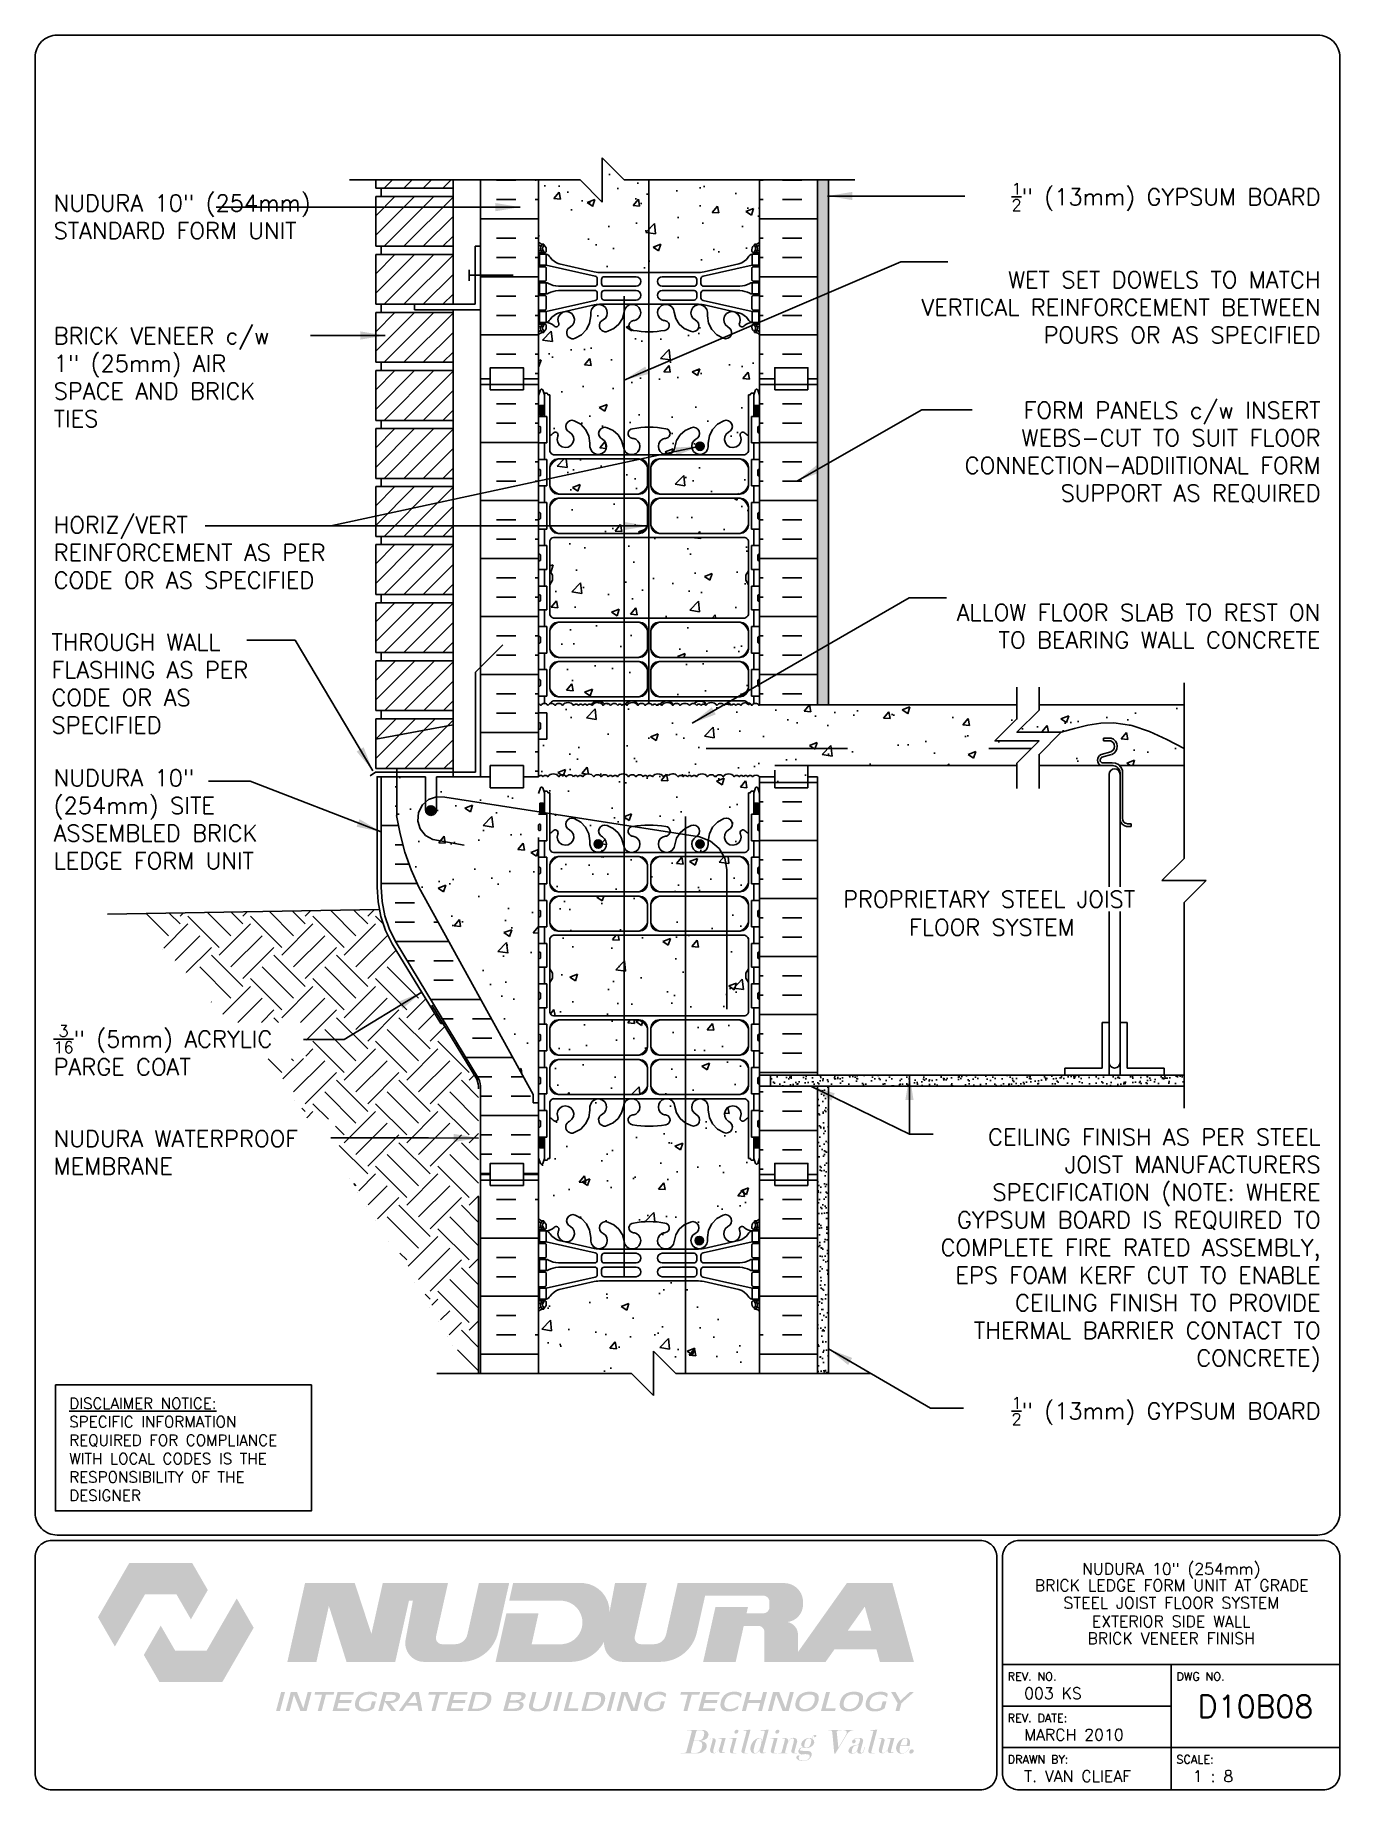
# Paper-space layout 'D10B08' of a CAD drawing. Header units: inches. Extents: x 0.42 to 7.8, y 0.49 to 10.41.
# The model-space entities are those that its viewports show. They can reach past a viewport. Long polylines and large blocks are cut down to what shows.
import ezdxf
from ezdxf.enums import TextEntityAlignment as Align

# ---------------------------------------------------------------- set-up
doc = ezdxf.new("R2010")
doc.units = ezdxf.units.IN
doc.header["$LTSCALE"] = 0.5
doc.header["$MEASUREMENT"] = 0
doc.linetypes.add('DASHED2', pattern=[0.375, 0.25, -0.125])
doc.linetypes.add('HIDDEN2', pattern=[0.1875, 0.125, -0.0625])
for name, color, linetype in [('HATCH', 12, 'Continuous'), ('Hidden2', 12, 'HIDDEN2'), ('line25', 2, 'Continuous'), ('LINE3', 3, 'Continuous'), ('LINE50', 5, 'Continuous'), ('LINE9', 9, 'Continuous'), ('LOGO', 7, 'Continuous'), ('TBK_LINE65', 3, 'Continuous'), ('TBK_TEXT', 4, 'Continuous'), ('TEXT', 4, 'Continuous'), ('Web_Edge', 9, 'Continuous')]:
    doc.layers.add(name, color=color, linetype=linetype)
doc.styles.add('DIM', font='romans.shx', dxfattribs={"width": 0.7})
doc.styles.add('ROMANS', font='romans.shx', dxfattribs={"height": 0.75})
doc.dimstyles.new('ext_12', dxfattribs={"dimscale": 12, "dimtxt": 0.075, "dimasz": 0.09375, "dimexe": 0.09375, "dimexo": 0.0625, "dimgap": 0.0625, "dimtad": 1, "dimdec": 1, "dimzin": 2, "dimdsep": 46, "dimlunit": 4, "dimtxsty": 'DIM', "dimcen": 0.09, "dimdle": 0.09375, "dimclrt": 4, "dimadec": 0, "dimazin": 0, "dimtfac": 1, "dimtdec": 1, "dimtmove": 2, "dimatfit": 3, "dimfxl": 1, "dimfrac": 2, "dimtolj": 1, "dimtzin": 0, "dimarcsym": 0})
pattern_1 = [(37.5, (223.66303, 73.79033), (-0.0157483, 0.4817059), [0, -0.38, 0, -0.425, 0, -0.40625]), (7.5, (223.663, 73.7903), (0.4424442, 0.7055365), [0, -0.205, 0, -0.3425, 0, -0.13125]), (327.5, (223.35553, 73.79033), (0.7785355, 0.0014148), [0, -0.125, 0, -0.45, 0, -0.5875]), (317.5, (223.3555, 73.7903), (0.7515317, 0.219419), [0, -0.0625, 0, -0.295, 0, -0.3375])]
pattern_2 = [(45, (204.37767, -13.7478), (-0.4419417, 0.4419417), [])]
pattern_3 = [(50, (0, 0), (3.5863, -0.31376), [0.375, -4.125]), (355, (0, 0), (-0.693757, 3.76096), [0.3, -3.3]), (100.4514, (0.299, -0.026), (2.892544, 3.4472), [0.3187, -3.50571]), (46.1842, (0, 1), (5.336207, -0.827596), [0.5625, -6.1875]), (96.6356, (0.4447, 0.931), (4.67331, 4.87059), [0.47805, -5.25857]), (351.1842, (0, 1), (4.67331, 4.87059), [0.45, -4.95]), (21, (0.5, 0.75), (2.984535, -2.013094), [0.375, -4.125]), (326, (0.5, 0.75), (1.216577, 3.62575), [0.3, -3.3]), (71.4514, (0.7487, 0.5822), (4.201112, 1.612656), [0.3187, -3.50571]), (37.5, (0, 0), (0.0607993, 1.6644693), [0, -3.26, 0, -3.35, 0, -3.3125]), (7.5, (0, 0), (1.315348, 1.9720586), [0, -1.91, 0, -3.185, 0, -1.2625]), (327.5, (-1.115, 0), (2.669112, -0.1127744), [0, -1.25, 0, -3.9, 0, -5.175]), (317.5, (-1.615, 0), (2.915931, 0.500525), [0, -1.625, 0, -2.59, 0, -3.675])]

psp = doc.layouts.new('D10B08')

# ---------------------------------------------------------------- texts
at = {"layer": 'TBK_TEXT', "color": 7, "style": 'ROMANS'}
for s, p in [('REV. NO.', (5.9215, 1.107)), ('DWG NO.', (6.876, 1.107)), ('REV. DATE:', (5.9215, 0.8726)), ('DRAWN BY:', (5.9215, 0.6382)), ('SCALE:', (6.876, 0.6382))]:
    psp.add_text(s, height=0.04688, dxfattribs=at).set_placement(p)
at = {"layer": 'TEXT', "insert": (0.6134, 2.7065), "char_height": 0.0625, "width": 1.41371, "attachment_point": 1, "style": 'ROMANS'}
psp.add_mtext('{\\Fromans.shx|c1;\\LDISCLAIMER NOTICE:\\l\\PSPECIFIC INFORMATION REQUIRED FOR COMPLIANCE WITH LOCAL CODES IS THE RESPONSIBILITY OF THE DESIGNER}', dxfattribs=at)

msp = doc.modelspace()

# ---------------------------------------------------------------- texts
at = {"layer": 'TEXT', "style": 'ROMANS'}
for s, p in [('PROPRIETARY STEEL JOIST', (289.267, 173.555)), (' FLOOR SYSTEM ', (291.737, 172.281))]:
    msp.add_text(s, height=0.75, dxfattribs=at).set_placement(p, align=Align.MIDDLE_LEFT)
at = {"layer": 'TEXT', "char_height": 0.75, "style": 'ROMANS'}
for s, insert, width, attachment_point in [('\\A1;{\\H0.7x;\\S1/2;}" (13mm) GYPSUM BOARD', (310.871, 205.33), 19.5775, 6), ('NUDURA 10" (254mm) STANDARD FORM UNIT', (253.537, 205.427), 12.63139, 1), ('\\A1;WET SET DOWELS TO MATCH VERTICAL REINFORCEMENT BETWEEN POURS OR AS SPECIFIED', (310.871, 200.333), 19.5775, 6), ('BRICK VENEER c/w 1" (25mm) AIR SPACE AND BRICK TIES', (253.537, 197.17), 11.20243, 4), ('\\A1;FORM PANELS c/w INSERT WEBS-CUT TO SUIT FLOOR CONNECTION-ADDIITIONAL FORM SUPPORT AS REQUIRED', (310.871, 193.769), 19.5775, 6), ('HORIZ/VERT REINFORCEMENT AS PER CODE OR AS SPECIFIED', (253.535, 189.239), 14.3068, 4), ('ALLOW FLOOR SLAB TO REST ON TO BEARING WALL CONCRETE', (310.862, 185.905), 18.08617, 6), ('THROUGH WALL FLASHING AS PER CODE OR AS SPECIFIED', (253.439, 185.555), 11.44604, 1), ('NUDURA 10" (254mm) SITE ASSEMBLED BRICK LEDGE FORM UNIT', (253.537, 179.417), 11.92902, 1), ('\\A1;{\\H0.7x;\\S3/16;}" (5mm) ACRYLIC PARGE COAT', (253.537, 167.853), 12.84161, 1), ('NUDURA WATERPROOF MEMBRANE', (253.537, 162.094), 14.44147, 4), ('CEILING FINISH AS PER STEEL JOIST MANUFACTURERS SPECIFICATION (NOTE: WHERE GYPSUM BOARD IS REQUIRED TO COMPLETE FIRE RATED ASSEMBLY, EPS FOAM KERF CUT TO ENABLE CEILING FINISH TO PROVIDE THERMAL BARRIER CONTACT TO CONCRETE)', (310.871, 157.669), 19.5775, 6), ('\\A1;{\\H0.7x;\\S1/2;}" (13mm) GYPSUM BOARD', (310.871, 150.394), 19.5775, 6)]:
    msp.add_mtext(s, dxfattribs=dict(at, insert=insert, width=width, attachment_point=attachment_point))

# ---------------------------------------------------------------- blocks, each defined once
blk = doc.blocks.new('TITLEBLOCK-Tag')
at = {"style": 'ROMANS'}
for tag, height, p in [('TITLE_LINE_1', 0.065, (0.927, -0.1328)), ('TITLE_LINE_2', 0.065, (0.9294, -0.2258)), ('CENTRE-LINE-3', 0.065, (0.927, -0.3246)), ('TITLE_LINE_4', 0.065, (0.927, -0.4299)), ('TITLE_LINE_5', 0.065, (0.927, -0.526)), ('DWG', 0.125, (1.4043, -0.9102))]:
    blk.add_attdef(tag, text='', height=height, dxfattribs=at).set_placement(p, align=Align.MIDDLE_CENTER)
for tag, p in [('LATEST_REVISION', (0.0954, -0.8366)), ('REVISION_DATE', (0.0954, -1.071)), ('DRAWN_BY', (0.0954, -1.3053)), ('SCALE', (1.0499, -1.3053))]:
    blk.add_attdef(tag, text='', height=0.065, dxfattribs=at).set_placement(p, align=Align.MIDDLE_LEFT)

# ---------------------------------------------------------------- hatches: boundary and pattern name
at = {"layer": 'HATCH'}
h = msp.add_hatch(dxfattribs=at)
h.set_pattern_fill('AR-CONC', color=256, scale=0.5)
h.set_pattern_definition(pattern_3)
h.paths.add_polyline_path([(285.485, 206.096), (279.36, 206.096), (278.36, 207.096), (278.36, 205.096), (277.36, 206.096), (275.485, 206.096), (275.485, 203.29, 0.088416), (275.631, 203.192), (275.721, 203.192), (275.721, 203.151, -0.249069), (275.831, 202.943), (275.831, 202.876, -0.414214), (275.768, 202.813), (275.721, 202.813), (275.721, 202.743), (275.826, 202.743, -0.155529), (276.002, 202.609, 0.180914), (276.419, 202.298), (278, 201.945, 0.054974), (278.327, 201.909), (280.485, 201.909), (282.643, 201.909, 0.054974), (282.97, 201.945), (284.551, 202.298, 0.180914), (284.968, 202.609, -0.155529), (285.144, 202.743), (285.444, 202.743), (285.444, 202.243), (285.144, 202.243), (282.926, 201.747, 0.351061), (282.829, 201.625), (282.829, 201.412, 0.414214), (282.954, 201.287), (284.591, 201.287, 0.100756), (285.04, 201.415, -0.124673), (285.144, 201.443), (285.249, 201.443), (285.249, 201.513), (285.485, 201.513), (285.485, 203.16, -0.044931), (285.392, 203.106, 0.394118), (285.382, 203.08, 0.091123), (285.337, 203.158, 0.337614), (285.284, 203.17, 0.040132), (285.249, 203.151), (285.249, 203.192), (285.339, 203.192, 0.08841), (285.485, 203.29)])
h.paths.add_polyline_path([(285.485, 199.097, 0.08841), (285.339, 199.195), (285.249, 199.195), (285.249, 199.236, -0.249069), (285.139, 199.443), (285.139, 199.511, -0.414214), (285.201, 199.573), (285.249, 199.573), (285.249, 199.643), (285.144, 199.643, 0.231736), (284.786, 199.492, -0.8344), (284.575, 199.618), (284.587, 199.639, 2.155404), (284.048, 199.445, -1), (283.834, 198.934, -0.311223), (283.125, 199.95), (283.126, 200.115, 1.661382), (282.565, 199.762, -1), (282.351, 199.251, -0.30095), (281.615, 200.123, 1.661382), (281.054, 199.77, 0.055617), (281.233, 199.725, -0.843243), (281.199, 199.293, -0.047544), (280.485, 199.228, -0.047544), (279.771, 199.293, -0.843243), (279.737, 199.725, 0.055617), (279.916, 199.77, 1.661382), (279.355, 200.123, -0.30095), (278.619, 199.251, -1), (278.405, 199.762, 1.661382), (277.844, 200.115), (277.845, 199.95, -0.311223), (277.136, 198.934, -1), (276.922, 199.445, 2.155404), (276.383, 199.639), (276.395, 199.618, -0.834375), (276.184, 199.492, 0.23174), (275.826, 199.643), (275.721, 199.643), (275.721, 199.573), (275.768, 199.573, -0.414214), (275.831, 199.511), (275.831, 199.443, -0.249069), (275.721, 199.236), (275.721, 199.195), (275.631, 199.195, 0.088416), (275.485, 199.097), (275.485, 197.097), (275.485, 196.338), (275.57, 196.598, -0.6), (275.67, 196.598), (275.719, 196.448), (275.845, 196.448, -0.414214), (275.895, 196.398), (275.895, 196.368), (275.995, 196.368), (275.995, 194.531, 0.108933), (276.148, 194.644, -0.8344), (276.359, 194.519), (276.347, 194.498, 2.155404), (276.886, 194.692, -1), (277.1, 195.203, -0.311223), (277.809, 194.187), (277.808, 194.022, 1.661382), (278.369, 194.375, -1), (278.583, 194.886, -0.30095), (279.319, 194.014, 1.661382), (279.88, 194.366, 0.055617), (279.701, 194.412, -0.843243), (279.735, 194.844, -0.049932), (280.485, 194.909, -0.049932), (281.235, 194.844, -0.843243), (281.269, 194.412, 0.055617), (281.09, 194.366, 1.661382), (281.651, 194.014, -0.30095), (282.387, 194.886, -1), (282.601, 194.375, 1.661382), (283.162, 194.022), (283.161, 194.187, -0.311223), (283.87, 195.203, -1), (284.084, 194.692, 2.155404), (284.623, 194.498), (284.611, 194.519, -0.834375), (284.822, 194.644, 0.10894), (284.975, 194.531), (284.975, 196.368), (285.075, 196.368), (285.075, 196.398, -0.414214), (285.125, 196.448), (285.251, 196.448), (285.3, 196.598, -0.6), (285.4, 196.598), (285.485, 196.338)])
h.paths.add_polyline_path([(284.975, 189.771, 0.268138), (284.814, 189.919), (276.156, 189.919, 0.268156), (275.995, 189.771), (275.995, 188.41), (276.115, 188.21), (276.115, 188.097), (276.115, 187.985), (275.995, 187.785), (275.995, 186.423, 0.268156), (276.156, 186.275), (284.814, 186.275, 0.268138), (284.975, 186.423), (284.975, 187.785), (284.855, 187.985), (284.855, 188.097), (284.855, 188.21), (284.975, 188.41)])
h.paths.add_polyline_path([(280.409, 193.104, 0.225652), (280.034, 193.479), (276.37, 193.479, 0.225652), (275.995, 193.104), (275.995, 192.263, 0.225652), (276.37, 191.888), (280.034, 191.888, 0.225652), (280.409, 192.263)])
h.paths.add_polyline_path([(280.409, 191.322, 0.225652), (280.034, 191.697), (276.37, 191.697, 0.225652), (275.995, 191.322), (275.995, 190.482, 0.225652), (276.37, 190.107), (280.034, 190.107, 0.225652), (280.409, 190.482)])
h.paths.add_polyline_path([(284.975, 191.322, 0.225652), (284.6, 191.697), (280.936, 191.697, 0.225652), (280.561, 191.322), (280.561, 190.482, 0.225652), (280.936, 190.107), (284.6, 190.107, 0.225652), (284.975, 190.482)])
h.paths.add_polyline_path([(284.975, 192.263), (284.975, 193.104, 0.225652), (284.6, 193.479), (280.936, 193.479, 0.225652), (280.561, 193.104), (280.561, 192.263, 0.225652), (280.936, 191.888), (284.6, 191.888, 0.225652)])
h.paths.add_polyline_path([(280.409, 185.713, 0.225652), (280.034, 186.088), (276.37, 186.088, 0.225652), (275.995, 185.713), (275.995, 184.872, 0.225652), (276.37, 184.497), (280.034, 184.497, 0.225652), (280.409, 184.872)])
h.paths.add_polyline_path([(280.409, 183.931, 0.225652), (280.034, 184.306), (276.37, 184.306, 0.225652), (275.995, 183.931), (275.995, 183.091, 0.225652), (276.37, 182.716), (280.034, 182.716, 0.225652), (280.409, 183.091)])
h.paths.add_polyline_path([(284.975, 183.931, 0.225652), (284.6, 184.306), (280.936, 184.306, 0.225652), (280.561, 183.931), (280.561, 183.091, 0.225652), (280.936, 182.716), (284.6, 182.716, 0.225652), (284.975, 183.091)])
h.paths.add_polyline_path([(284.975, 185.713, 0.225652), (284.6, 186.088), (280.936, 186.088, 0.225652), (280.561, 185.713), (280.561, 184.872, 0.225652), (280.936, 184.497), (284.6, 184.497, 0.225652), (284.975, 184.872)])
h.paths.add_polyline_path([(297.133, 181.714), (297.133, 182.347), (285.485, 182.347, 0.039371), (285.465, 182.323, 0.520567), (285.133, 182.323, 0.520567), (284.632, 182.323, 0.520567), (284.41, 182.323, 0.56456), (284.216, 182.325, 0.513194), (283.888, 182.323, 0.520567), (283.556, 182.323, 0.520567), (283.055, 182.323, 0.520567), (282.833, 182.323, 0.56456), (282.639, 182.325, 0.513194), (282.311, 182.323, 0.309785), (282.096, 182.403, 0.302013), (281.888, 182.323, 0.520567), (281.556, 182.323, 0.520567), (281.055, 182.323, 0.520567), (280.833, 182.323, 0.56456), (280.639, 182.325, 0.513194), (280.311, 182.323, 0.520567), (279.979, 182.323, 0.520567), (279.478, 182.323, 0.520567), (279.256, 182.323, 0.56456), (279.062, 182.325, 0.513194), (278.734, 182.323, 0.520567), (278.402, 182.323, 0.520567), (277.901, 182.323, 0.520567), (277.679, 182.323, 0.56456), (277.485, 182.325, 0.56456), (277.291, 182.323, 0.520567), (277.069, 182.323, 0.520567), (276.568, 182.323, 0.520567), (276.236, 182.323, 0.513194), (275.908, 182.325, 0.513194), (275.58, 182.323, 0.151268), (275.485, 182.396), (275.485, 181.992), (275.85, 181.992), (275.85, 180.792), (275.485, 180.792), (275.485, 179.097, -0.56456), (275.679, 179.095, -0.520567), (275.901, 179.095, -0.520567), (276.402, 179.095, -0.520567), (276.734, 179.095, -0.513194), (277.062, 179.097, -0.56456), (277.256, 179.095, -0.520567), (277.478, 179.095, -0.520567), (277.979, 179.095, -0.520567), (278.311, 179.095, -0.513194), (278.639, 179.097, -0.56456), (278.833, 179.095, -0.520567), (279.055, 179.095, -0.520567), (279.556, 179.095, -0.520567), (279.888, 179.095, -0.513194), (280.216, 179.097, -0.56456), (280.41, 179.095, -0.520567), (280.632, 179.095, -0.520567), (281.133, 179.095, -0.343744), (281.371, 179.168, -0.41777), (281.8, 179.095, -0.520567), (282.022, 179.095, -0.56456), (282.216, 179.097, -0.56456), (282.41, 179.095, -0.520567), (282.632, 179.095, -0.520567), (283.133, 179.095, -0.520567), (283.465, 179.095, -0.039371), (283.485, 179.12, -0.584831), (283.837, 179.095, -0.520567), (284.338, 179.095, -0.520567), (284.56, 179.095, -0.56456), (284.754, 179.097, -0.56456), (284.948, 179.095, -0.520567), (285.17, 179.095, -0.406516), (285.485, 179.097), (286.172, 179.097), (286.172, 178.597), (287.672, 178.597), (287.672, 179.097), (287.672, 179.597), (297.133, 179.597), (297.133, 179.714), (298.133, 180.714), (296.133, 180.714)])
edge = h.paths.add_edge_path()
edge.add_line((301.375, 180.72), (301.053, 180.72))
edge.add_line((301.053, 180.72), (301.053, 180.845))
edge.add_line((301.053, 180.845), (301.396, 180.845))
edge.add_arc((301.278, 180.47), 0.393, -69.73217, 72.50691, ccw=False)
edge.add_line((301.414, 180.101), (300.983, 179.979))
edge.add_arc((301.041, 179.847), 0.144, 113.74564, 240.31853)
edge.add_line((300.97, 179.722), (301.438, 179.722))
edge.add_arc((301.466, 179.26), 0.463, 46.71372, 93.56537, ccw=False)
edge.add_line((301.784, 179.597), (304.693, 179.597))
edge.add_line((304.693, 179.597), (304.693, 180.37))
edge.add_spline(control_points=[(304.693, 180.37), (303.651, 180.931), (301.86, 181.894), (299.937, 181.34), (299.133, 181.108)], knot_values=[0, 0, 0, 0, 3.379125, 5.806437, 5.806437, 5.806437, 5.806437], degree=3, periodic=0)
edge.add_line((299.133, 181.108), (298.133, 180.108))
edge.add_line((298.133, 180.108), (298.133, 179.597))
edge.add_line((298.133, 179.597), (298.53, 179.597))
edge.add_line((298.53, 179.597), (300.942, 179.597))
edge.add_arc((301.041, 179.847), 0.269, 111.59793, 248.40207, ccw=False)
edge.add_line((300.942, 180.097), (301.375, 180.22))
edge.add_arc((301.278, 180.47), 0.268, 291.21998, 428.78002)
edge = h.paths.add_edge_path()
edge.add_line((304.693, 182.347), (298.133, 182.347))
edge.add_line((298.133, 182.347), (298.133, 182.108))
edge.add_line((298.133, 182.108), (297.133, 181.108))
edge.add_line((297.133, 181.108), (299.133, 181.108))
edge.add_spline(control_points=[(299.133, 181.108), (299.937, 181.34), (301.86, 181.894), (303.651, 180.931), (304.693, 180.37)], knot_values=[0, 0, 0, 0, 2.427311, 5.806437, 5.806437, 5.806437, 5.806437], degree=3, periodic=0)
edge.add_line((304.693, 180.37), (304.693, 182.347))
h.paths.add_polyline_path([(284.975, 178.368), (285.075, 178.368), (285.075, 178.398, -0.414214), (285.125, 178.448), (285.251, 178.448), (285.294, 178.58, -0.725737), (285.4, 178.598), (285.485, 178.338), (285.485, 179.097, 0.406516), (285.17, 179.095, 0.520567), (284.948, 179.095, 0.56456), (284.754, 179.097, 0.56456), (284.56, 179.095, 0.520567), (284.338, 179.095, 0.520567), (283.837, 179.095, 0.520567), (283.505, 179.095, 0.039371), (283.485, 179.12, 0.039371), (283.465, 179.095, 0.520567), (283.133, 179.095, 0.520567), (282.632, 179.095, 0.520567), (282.41, 179.095, 0.56456), (282.216, 179.097, 0.56456), (282.022, 179.095, 0.520567), (281.8, 179.095, 0.41777), (281.371, 179.168, 0.343744), (281.133, 179.095, 0.520567), (280.632, 179.095, 0.520567), (280.41, 179.095, 0.56456), (280.216, 179.097, 0.513194), (279.888, 179.095, 0.520567), (279.556, 179.095, 0.520567), (279.055, 179.095, 0.520567), (278.833, 179.095, 0.56456), (278.639, 179.097, 0.513194), (278.311, 179.095, 0.520567), (277.979, 179.095, 0.520567), (277.478, 179.095, 0.520567), (277.256, 179.095, 0.56456), (277.062, 179.097, 0.513194), (276.734, 179.095, 0.520567), (276.402, 179.095, 0.520567), (275.901, 179.095, 0.520567), (275.679, 179.095, 0.56456), (275.485, 179.097), (275.485, 178.338), (275.564, 178.58, -0.725737), (275.67, 178.598), (275.719, 178.448), (275.845, 178.448, -0.414214), (275.895, 178.398), (275.895, 178.368), (275.995, 178.368), (275.995, 176.531, 0.108933), (276.148, 176.644, -0.940476), (276.346, 176.493, 2.135543), (276.886, 176.692, -1), (277.1, 177.203, -0.311223), (277.809, 176.187), (277.808, 176.022, 1.661382), (278.369, 176.375, -1), (278.583, 176.886, -0.307094), (279.321, 175.99, 1.604516), (279.88, 176.366, 0.055617), (279.701, 176.412, -0.843243), (279.735, 176.844, -0.049932), (280.485, 176.909, -0.049932), (281.235, 176.844, -0.843243), (281.269, 176.412, 0.055617), (281.09, 176.366, 1.604516), (281.648, 175.99, -0.307094), (282.387, 176.886, -1), (282.601, 176.375, 1.661382), (283.162, 176.022), (283.161, 176.168, -0.316114), (283.87, 177.203, -1), (284.084, 176.692, 2.135543), (284.624, 176.493, -0.940447), (284.822, 176.644, 0.10894), (284.975, 176.531)])
h.paths.add_polyline_path([(280.409, 173.322, 0.225652), (280.034, 173.697), (276.37, 173.697, 0.225652), (275.995, 173.322), (275.995, 172.482, 0.225652), (276.37, 172.107), (280.034, 172.107, 0.225652), (280.409, 172.482)])
h.paths.add_polyline_path([(280.409, 175.104, 0.225652), (280.034, 175.479), (276.37, 175.479, 0.225652), (275.995, 175.104), (275.995, 174.263, 0.225652), (276.37, 173.888), (280.034, 173.888, 0.225652), (280.409, 174.263)])
h.paths.add_polyline_path([(284.975, 174.263), (284.975, 175.104, 0.225652), (284.6, 175.479), (280.936, 175.479, 0.225652), (280.561, 175.104), (280.561, 174.263, 0.225652), (280.936, 173.888), (284.6, 173.888, 0.225652)])
h.paths.add_polyline_path([(284.975, 173.322, 0.225652), (284.6, 173.697), (280.936, 173.697, 0.225652), (280.561, 173.322), (280.561, 172.482, 0.225652), (280.936, 172.107), (284.6, 172.107, 0.225652), (284.975, 172.482)])
h.paths.add_polyline_path([(284.975, 171.771, 0.268138), (284.814, 171.919), (276.156, 171.919, 0.268156), (275.995, 171.771), (275.995, 170.41), (276.115, 170.21), (276.115, 170.097), (276.115, 169.985), (275.995, 169.785), (275.995, 168.423, 0.268156), (276.156, 168.275), (284.814, 168.275, 0.268138), (284.975, 168.423), (284.975, 169.785), (284.855, 169.985), (284.855, 170.097), (284.855, 170.21), (284.975, 170.41)])
h.paths.add_polyline_path([(280.409, 167.713, 0.225652), (280.034, 168.088), (276.37, 168.088, 0.225652), (275.995, 167.713), (275.995, 166.872, 0.225652), (276.37, 166.497), (280.034, 166.497, 0.225652), (280.409, 166.872)])
h.paths.add_polyline_path([(280.409, 165.931, 0.225652), (280.034, 166.306), (276.37, 166.306, 0.225652), (275.995, 165.931), (275.995, 165.091, 0.225652), (276.37, 164.716), (280.034, 164.716, 0.225652), (280.409, 165.091)])
h.paths.add_polyline_path([(284.975, 165.931, 0.225652), (284.6, 166.306), (280.936, 166.306, 0.225652), (280.561, 165.931), (280.561, 165.091, 0.225652), (280.936, 164.716), (284.6, 164.716, 0.225652), (284.975, 165.091)])
h.paths.add_polyline_path([(284.975, 167.713, 0.225652), (284.6, 168.088), (280.936, 168.088, 0.225652), (280.561, 167.713), (280.561, 166.872, 0.225652), (280.936, 166.497), (284.6, 166.497, 0.225652), (284.975, 166.872)])
h.paths.add_polyline_path([(285.485, 161.857), (285.4, 161.596, -0.6), (285.3, 161.596), (285.251, 161.746), (285.125, 161.746, -0.414214), (285.075, 161.796), (285.075, 161.826), (284.975, 161.826), (284.975, 163.663, 0.108935), (284.822, 163.55, -0.8344), (284.611, 163.676), (284.623, 163.697, 2.155404), (284.084, 163.502, -1), (283.87, 162.991, -0.311223), (283.161, 164.007), (283.162, 164.172, 1.661382), (282.601, 163.82, -1), (282.387, 163.309, -0.30095), (281.651, 164.181, 1.661382), (281.09, 163.828, 0.055617), (281.269, 163.783, -0.843243), (281.235, 163.35, -0.049932), (280.485, 163.286, -0.049932), (279.735, 163.35, -0.843243), (279.701, 163.783, 0.055617), (279.88, 163.828, 1.661382), (279.319, 164.181, -0.30095), (278.583, 163.309, -1), (278.369, 163.82, 1.661382), (277.808, 164.172), (277.809, 164.007, -0.311223), (277.1, 162.991, -1), (276.886, 163.502, 2.155404), (276.347, 163.697), (276.359, 163.676, -0.834375), (276.148, 163.55, 0.108938), (275.995, 163.663), (275.995, 161.826), (275.895, 161.826), (275.895, 161.796, -0.414214), (275.845, 161.746), (275.719, 161.746), (275.67, 161.596, -0.6), (275.57, 161.596), (275.485, 161.857), (275.485, 161.097), (275.485, 159.097, 0.088416), (275.631, 159), (275.721, 159), (275.721, 158.958, -0.249069), (275.831, 158.751), (275.831, 158.684, -0.414214), (275.768, 158.621), (275.721, 158.621), (275.721, 158.551), (275.826, 158.551, 0.231736), (276.184, 158.702, -0.8344), (276.395, 158.577), (276.383, 158.555, 2.155404), (276.922, 158.75, -1), (277.136, 159.261, -0.311223), (277.845, 158.245), (277.844, 158.08, 1.661382), (278.405, 158.432, -1), (278.619, 158.944, -0.30095), (279.355, 158.071, 1.661382), (279.916, 158.424, 0.055617), (279.737, 158.47, -0.843243), (279.771, 158.902, -0.047544), (280.485, 158.967, -0.047544), (281.199, 158.902, -0.843243), (281.233, 158.47, 0.055617), (281.054, 158.424, 1.661382), (281.615, 158.071, -0.30095), (282.351, 158.944, -1), (282.565, 158.432, 1.661382), (283.126, 158.08), (283.125, 158.245, -0.311223), (283.834, 159.261, -1), (284.048, 158.75, 2.155404), (284.587, 158.555), (284.575, 158.577, -0.834375), (284.786, 158.702, 0.23174), (285.144, 158.551), (285.249, 158.551), (285.249, 158.621), (285.201, 158.621, -0.414214), (285.139, 158.684), (285.139, 158.751, -0.249069), (285.249, 158.958), (285.249, 159), (285.339, 159, 0.08841), (285.485, 159.097), (285.485, 161.097)])
h.paths.add_polyline_path([(285.485, 154.905, 0.08841), (285.339, 155.002), (285.249, 155.002), (285.249, 155.044, -0.249069), (285.139, 155.251), (285.139, 155.319, -0.414214), (285.201, 155.381), (285.249, 155.381), (285.249, 155.451), (285.144, 155.451, -0.168672), (284.958, 155.601, 0.17445), (284.551, 155.896), (282.97, 156.249, 0.054974), (282.643, 156.285), (280.485, 156.285), (278.327, 156.285, 0.054974), (278, 156.249), (276.419, 155.896, 0.17445), (276.012, 155.601, -0.168672), (275.826, 155.451), (275.721, 155.451), (275.721, 155.381), (275.768, 155.381, -0.414214), (275.831, 155.319), (275.831, 155.251, -0.249069), (275.721, 155.044), (275.721, 155.002), (275.631, 155.002, 0.088416), (275.485, 154.905), (275.485, 152.097), (279.688, 152.097), (280.688, 151.097), (280.688, 153.097), (281.688, 152.097), (285.485, 152.097)])
h = msp.add_hatch(dxfattribs=at)
h.set_pattern_fill('ANSI31', color=256, scale=5, style=0)
h.set_pattern_definition([(45, (204.37767, 7.2522), (-0.4419417, 0.4419417), [])])
h.paths.add_polyline_path([(271.61, 206.096), (268.11, 206.096), (268.11, 205.721), (271.61, 205.721)])
h = msp.add_hatch(dxfattribs=at)
h.set_pattern_fill('INSUL', color=256, scale=7, style=0)
h.set_pattern_definition([(0, (-2650.6766, -199.9123), (0, 2.625), []), (0, (-2650.6766, -199.0373), (0, 2.625), [0.875, -0.875]), (0, (-2650.6766, -198.1623), (0, 2.625), [0.875, -0.875])])
h.paths.add_polyline_path([(275.36, 206.096), (272.86, 206.096), (272.86, 197.097), (273.297, 197.097), (273.297, 197.597), (274.797, 197.597), (274.797, 197.097), (275.485, 197.097), (275.485, 205.971)])
h = msp.add_hatch(dxfattribs=at)
h.set_pattern_fill('INSUL', color=256, scale=7, style=0)
h.set_pattern_definition([(180, (3211.6466, -199.9123), (0, 2.625), []), (180, (3211.6466, -199.0373), (0, 2.625), [0.875, -0.875]), (180, (3211.6466, -198.1623), (0, 2.625), [0.875, -0.875])])
h.paths.add_polyline_path([(288.11, 206.096), (285.485, 206.096), (285.485, 197.097), (286.172, 197.097), (286.172, 197.597), (287.672, 197.597), (287.672, 197.097), (288.11, 197.097)])
h = msp.add_hatch(dxfattribs=at)
h.set_pattern_fill('AR-SAND', color=256, scale=0.25, style=0)
h.set_pattern_definition(pattern_1)
h.paths.add_polyline_path([(288.61, 206.096), (288.11, 206.096), (288.11, 197.097), (288.11, 182.347), (288.61, 182.347)])
h = msp.add_hatch(dxfattribs=at)
h.set_pattern_fill('ANSI31', color=256, scale=5, style=0)
h.set_pattern_definition([(45, (204.37767, 4.6272), (-0.4419417, 0.4419417), [])])
h.paths.add_polyline_path([(271.61, 205.346), (268.11, 205.346), (268.11, 203.096), (271.61, 203.096)])
h = msp.add_hatch(dxfattribs=at)
h.set_pattern_fill('ANSI31', color=256, scale=5, style=0)
h.set_pattern_definition([(45, (204.37767, 2.0022), (-0.4419417, 0.4419417), [])])
h.paths.add_polyline_path([(271.61, 202.721), (268.11, 202.721), (268.11, 200.471), (271.61, 200.471)])
h = msp.add_hatch(dxfattribs=at)
h.set_pattern_fill('ANSI31', color=256, scale=5, style=0)
h.set_pattern_definition([(45, (204.37767, -0.6228), (-0.4419417, 0.4419417), [])])
h.paths.add_polyline_path([(271.61, 200.096), (268.11, 200.096), (268.11, 197.846), (271.61, 197.846)])
h = msp.add_hatch(dxfattribs=at)
h.set_pattern_fill('ANSI31', color=256, scale=5, style=0)
h.set_pattern_definition([(45, (204.37767, -3.2478), (-0.4419417, 0.4419417), [])])
h.paths.add_polyline_path([(271.61, 197.471), (268.11, 197.471), (268.11, 195.221), (271.61, 195.221)])
h = msp.add_hatch(dxfattribs=at)
h.set_pattern_fill('INSUL', color=256, scale=7, style=0)
h.set_pattern_definition([(0, (-2650.6766, -217.9123), (0, 2.625), []), (0, (-2650.6766, -217.0373), (0, 2.625), [0.875, -0.875]), (0, (-2650.6766, -216.1623), (0, 2.625), [0.875, -0.875])])
h.paths.add_polyline_path([(272.86, 179.097), (273.297, 179.097), (273.297, 179.597), (274.797, 179.597), (274.797, 179.097), (275.485, 179.097), (275.485, 197.097), (274.797, 197.097), (274.797, 197.597), (273.297, 197.597), (273.297, 197.097), (272.86, 197.097)])
h = msp.add_hatch(dxfattribs=at)
h.set_pattern_fill('INSUL', color=256, scale=7, style=0)
h.set_pattern_definition([(180, (3211.6466, -217.9123), (0, 2.625), []), (180, (3211.6466, -217.0373), (0, 2.625), [0.875, -0.875]), (180, (3211.6466, -216.1623), (0, 2.625), [0.875, -0.875])])
h.paths.add_polyline_path([(285.485, 182.347), (288.11, 182.347), (288.11, 197.097), (287.672, 197.097), (287.672, 197.597), (286.172, 197.597), (286.172, 197.097), (285.485, 197.097)])
h = msp.add_hatch(dxfattribs=at)
h.set_pattern_fill('ANSI31', color=256, scale=5, style=0)
h.set_pattern_definition([(45, (204.37767, -5.8728), (-0.4419417, 0.4419417), [])])
h.paths.add_polyline_path([(271.61, 194.846), (268.11, 194.846), (268.11, 192.596), (271.61, 192.596)])
h = msp.add_hatch(dxfattribs=at)
h.set_pattern_fill('ANSI31', color=256, scale=5, style=0)
h.set_pattern_definition([(45, (204.37767, -8.4978), (-0.4419417, 0.4419417), [])])
h.paths.add_polyline_path([(271.61, 192.221), (268.11, 192.221), (268.11, 189.971), (271.61, 189.971)])
h = msp.add_hatch(dxfattribs=at)
h.set_pattern_fill('ANSI31', color=256, scale=5, style=0)
h.set_pattern_definition([(45, (204.37767, -11.1228), (-0.4419417, 0.4419417), [])])
h.paths.add_polyline_path([(271.61, 189.596), (268.11, 189.596), (268.11, 187.346), (271.61, 187.346)])
h = msp.add_hatch(dxfattribs=at)
h.set_pattern_fill('ANSI31', color=256, scale=5, style=0)
h.set_pattern_definition(pattern_2)
h.paths.add_polyline_path([(271.61, 186.971), (268.11, 186.971), (268.11, 184.721), (271.61, 184.721)])
h = msp.add_hatch(dxfattribs=at)
h.set_pattern_fill('ANSI31', color=256, scale=5, style=0)
h.set_pattern_definition(pattern_2)
h.paths.add_polyline_path([(271.61, 182.096), (271.61, 184.346), (268.11, 184.346), (268.11, 182.096)])
h = msp.add_hatch(dxfattribs=at)
h.set_pattern_fill('ANSI31', color=256, scale=5, style=0)
h.set_pattern_definition(pattern_2)
h.paths.add_polyline_path([(271.61, 181.437), (271.61, 181.721), (268.11, 181.721), (268.11, 180.789)])
h = msp.add_hatch(dxfattribs=at)
h.set_pattern_fill('ANSI31', color=256, scale=5, style=0)
h.set_pattern_definition(pattern_2)
h.paths.add_polyline_path([(271.61, 179.471), (271.61, 181.437), (268.11, 180.789), (268.11, 179.471)])
h = msp.add_hatch(dxfattribs=at)
h.set_pattern_fill('INSUL', color=256, scale=7, style=0)
h.set_pattern_definition([(180, (3211.6466, -235.9123), (0, 2.625), []), (180, (3211.6466, -235.0373), (0, 2.625), [0.875, -0.875]), (180, (3211.6466, -234.1623), (0, 2.625), [0.875, -0.875])])
h.paths.add_polyline_path([(288.11, 161.097), (287.672, 161.097), (287.672, 161.597), (286.172, 161.597), (286.172, 161.097), (285.485, 161.097), (285.485, 179.097), (286.172, 179.097), (286.172, 179.597), (287.672, 179.597), (287.672, 179.097), (288.11, 179.097)])
h = msp.add_hatch(dxfattribs=at)
h.set_pattern_fill('INSUL', color=256, scale=7, style=0)
h.set_pattern_definition([(0, (-2727.0058, -261.485), (0, 2.625), []), (0, (-2727.0058, -260.61), (0, 2.625), [0.875, -0.875]), (0, (-2727.0058, -259.735), (0, 2.625), [0.875, -0.875])])
h.paths.add_polyline_path([(270.06, 174.097, -0.079579), (269.06, 177.347), (269.06, 179.097), (268.36, 179.097), (268.36, 174.097, 0.131652), (269.03, 171.597), (272.768, 165.447, -0.10438), (272.86, 164.972), (272.86, 161.097), (273.297, 161.097), (273.297, 161.597), (274.797, 161.597), (274.797, 161.097), (275.485, 161.097), (275.485, 164.347), (275.235, 164.347), (275.235, 164.722)])
h = msp.add_hatch(dxfattribs=at)
h.set_pattern_fill('AR-CONC', color=256, scale=0.5)
h.set_pattern_definition(pattern_3)
h.paths.add_polyline_path([(275.485, 179.097), (274.797, 179.097), (274.797, 178.597), (273.297, 178.597), (273.297, 179.097), (272.86, 179.097), (270.86, 179.097), (270.86, 177.597, -1), (270.36, 177.597), (270.36, 179.097), (269.06, 179.097), (269.06, 179.096), (269.06, 177.347, 0.079579), (270.06, 174.097), (275.235, 164.722), (275.235, 164.347), (275.485, 164.347)])
h = msp.add_hatch(dxfattribs=at)
h.set_pattern_fill('EARTH', color=256, scale=8, angle=45, style=0)
h.set_pattern_definition([(45, (219.663, 73.7903), (2e-16, 2.828427), [2, -2]), (45, (219.1327, 74.3207), (2e-16, 2.828427), [2, -2]), (45, (218.6024, 74.851), (2e-16, 2.828427), [2, -2]), (135, (218.6024, 75.2045), (-2.828427, 4e-16), [2, -2]), (135, (219.1327, 75.7349), (-2.828427, 4e-16), [2, -2]), (135, (219.663, 76.2652), (-2.828427, 4e-16), [2, -2])])
edge = h.paths.add_edge_path()
edge.add_line((264.948, 166.344), (263.114, 166.323))
edge.add_arc((256.544, 159.697), 9.331, 24.70852, 45.24315, ccw=False)
edge.add_line((265.02, 163.598), (266.239, 163.598))
edge.add_line((266.239, 163.598), (266.581, 161.714))
edge.add_line((266.581, 161.714), (266.399, 161.714))
edge.add_arc((190.806, 107.838), 92.828, 28.47594, 35.47782, ccw=False)
edge.add_line((272.403, 152.097), (272.766, 152.097))
edge.add_line((272.766, 152.097), (272.766, 164.973))
edge.add_arc((271.689, 164.991), 1.078, 359.01766, 382.53529)
edge.add_line((272.684, 165.405), (271.154, 167.922))
edge.add_line((271.154, 167.922), (271.057, 167.922))
edge.add_line((271.057, 167.922), (268.858, 171.54))
edge.add_arc((273.286, 174.097), 5.113, 191.31607, 210.01437, ccw=False)
edge.add_line((268.272, 173.094), (257.019, 172.897))
edge.add_arc((190.806, 107.838), 92.828, 40.3811, 44.49623, ccw=False)
edge.add_line((261.517, 167.978), (264.968, 167.978))
edge.add_line((264.968, 167.978), (264.948, 166.344))
h = msp.add_hatch(dxfattribs=at)
h.set_pattern_fill('AR-SAND', color=256, scale=0.25, style=0)
h.set_pattern_definition([(37.5, (223.66303, 72.04033), (-0.0157483, 0.481706), [0, -0.38, 0, -0.425, 0, -0.40625]), (7.5, (223.663, 72.0403), (0.4424442, 0.7055365), [0, -0.205, 0, -0.3425, 0, -0.13125]), (327.5, (223.35553, 72.04033), (0.7785355, 0.0014148), [0, -0.125, 0, -0.45, 0, -0.5875]), (317.5, (223.3555, 72.0403), (0.7515317, 0.219419), [0, -0.0625, 0, -0.295, 0, -0.3375])])
h.paths.add_polyline_path([(304.693, 165.097), (304.693, 165.597), (285.985, 165.597), (285.985, 165.097)])
h = msp.add_hatch(dxfattribs=at)
h.set_pattern_fill('AR-SAND', color=256, scale=0.25, style=0)
h.set_pattern_definition(pattern_1)
h.paths.add_polyline_path([(288.61, 165.097), (288.11, 165.097), (288.11, 152.097), (288.61, 152.097)])
at = {"layer": 'LINE3'}
for points in [[(282.6, 194.05, 1), (282.975, 194.05, 1)], [(270.797, 177.597, 1), (270.422, 177.597, 1)], [(277.995, 176.05, 1), (278.37, 176.05, 1)], [(282.6, 176.05, 1), (282.975, 176.05, 1)], [(282.939, 158.107, 1), (282.564, 158.107, 1)]]:
    msp.add_hatch(color=256, dxfattribs=at).paths.add_polyline_path(points)

# ---------------------------------------------------------------- linework, layer by layer
at = {"layer": 'HATCH'}
for p, q in [((297.143, 179.475), (297.143, 179.475)), ((272.86, 160.838), (275.485, 160.838)), ((288.11, 160.838), (285.485, 160.838)), ((273.573, 159.963), (274.448, 159.963)), ((275.323, 159.963), (275.485, 159.963)), ((285.647, 159.963), (285.485, 159.963)), ((287.397, 159.963), (286.522, 159.963)), ((273.573, 159.088), (274.448, 159.088)), ((287.397, 159.088), (286.522, 159.088)), ((272.86, 158.213), (275.485, 158.213)), ((288.11, 158.213), (285.485, 158.213)), ((273.573, 157.338), (274.448, 157.338)), ((287.397, 157.338), (286.522, 157.338)), ((273.573, 156.463), (274.448, 156.463)), ((287.397, 156.463), (286.522, 156.463)), ((272.86, 155.588), (275.485, 155.588)), ((288.11, 155.588), (285.485, 155.588)), ((273.573, 154.713), (274.448, 154.713)), ((287.397, 154.713), (286.522, 154.713)), ((273.573, 153.838), (274.448, 153.838)), ((275.323, 153.838), (275.485, 153.838)), ((285.647, 153.838), (285.485, 153.838)), ((287.397, 153.838), (286.522, 153.838)), ((272.86, 152.963), (275.485, 152.963)), ((288.11, 152.963), (285.485, 152.963))]:
    msp.add_line(p, q, dxfattribs=at)
for points in [[(275.908, 182.325, 0.513194), (275.58, 182.323, 0.151268), (275.485, 182.396, 0.151268)], [(275.908, 182.325, -0.513194), (276.236, 182.323, -0.520567), (276.568, 182.323, -0.520567), (277.069, 182.323, -0.520567), (277.291, 182.323, -0.56456), (277.485, 182.325)], [(279.062, 182.325, 0.513194), (278.734, 182.323, 0.520567), (278.402, 182.323, 0.520567), (277.901, 182.323, 0.520567), (277.679, 182.323, 0.56456), (277.485, 182.325)], [(280.639, 182.325, 0.513194), (280.311, 182.323, 0.520567), (279.979, 182.323, 0.520567), (279.478, 182.323, 0.520567), (279.256, 182.323, 0.56456), (279.062, 182.325)], [(282.096, 182.403, 0.302013), (281.888, 182.323, 0.520567), (281.556, 182.323, 0.520567), (281.055, 182.323, 0.520567), (280.833, 182.323, 0.56456), (280.639, 182.325)], [(282.639, 182.325, 0.513194), (282.311, 182.323, 0.309785), (282.096, 182.403, 0.309785)], [(284.216, 182.325, 0.513194), (283.888, 182.323, 0.520567), (283.556, 182.323, 0.520567), (283.055, 182.323, 0.520567), (282.833, 182.323, 0.56456), (282.639, 182.325)], [(285.485, 182.347, 0.039371), (285.465, 182.323, 0.520567), (285.133, 182.323, 0.520567), (284.632, 182.323, 0.520567), (284.41, 182.323, 0.56456), (284.216, 182.325)], [(277.062, 179.097, 0.513194), (276.734, 179.095, 0.520567), (276.402, 179.095, 0.520567), (275.901, 179.095, 0.520567), (275.679, 179.095, 0.56456), (275.485, 179.097)], [(278.639, 179.097, 0.513194), (278.311, 179.095, 0.520567), (277.979, 179.095, 0.520567), (277.478, 179.095, 0.520567), (277.256, 179.095, 0.56456), (277.062, 179.097)], [(280.216, 179.097, 0.513194), (279.888, 179.095, 0.520567), (279.556, 179.095, 0.520567), (279.055, 179.095, 0.520567), (278.833, 179.095, 0.56456), (278.639, 179.097)], [(281.371, 179.168, 0.343744), (281.133, 179.095, 0.520567), (280.632, 179.095, 0.520567), (280.41, 179.095, 0.56456), (280.216, 179.097)], [(281.371, 179.168, -0.41777), (281.8, 179.095, -0.520567), (282.022, 179.095, -0.56456), (282.216, 179.097)], [(283.485, 179.12, 0.039371), (283.465, 179.095, 0.520567), (283.133, 179.095, 0.520567), (282.632, 179.095, 0.520567), (282.41, 179.095, 0.56456), (282.216, 179.097)], [(283.485, 179.12, -0.039371), (283.505, 179.095, -0.520567), (283.837, 179.095, -0.520567), (284.338, 179.095, -0.520567), (284.56, 179.095, -0.56456), (284.754, 179.097)], [(285.485, 179.097, 0.406516), (285.17, 179.095, 0.520567), (284.948, 179.095, 0.56456), (284.754, 179.097)]]:
    msp.add_lwpolyline(points, format="xyb", dxfattribs=at)
at = {"layer": 'Hidden2'}
for p, q in [((269.06, 179.097), (270.36, 179.097)), ((270.36, 179.097), (270.36, 177.597)), ((270.86, 177.597), (270.86, 179.097)), ((270.86, 179.097), (272.86, 179.097))]:
    msp.add_line(p, q, dxfattribs=at)
at = {"layer": 'Hidden2', "ltscale": 3}
msp.add_line((275.485, 164.347), (275.485, 179.097), dxfattribs=at)
at = {"layer": 'Hidden2'}
msp.add_lwpolyline([(272.86, 179.097), (273.297, 179.097), (273.297, 179.597), (274.797, 179.597), (274.797, 179.097), (275.485, 179.097)], dxfattribs=at)
msp.add_arc((270.61, 177.597), 0.25, 180, 0, dxfattribs=at)
msp.add_arc((270.61, 177.597), 0.25, 180, 0, dxfattribs=at)
at = {"layer": 'line25'}
for p, q in [((268.11, 205.721), (268.11, 206.096)), ((271.61, 205.721), (268.11, 205.721)), ((268.36, 205.346), (268.36, 205.721)), ((271.61, 200.471), (271.61, 206.096)), ((275.485, 206.096), (275.485, 197.097)), ((285.485, 182.347), (285.485, 206.096)), ((268.11, 203.096), (268.11, 205.346)), ((271.61, 205.346), (268.11, 205.346)), ((271.61, 203.096), (268.11, 203.096)), ((268.11, 200.471), (268.11, 202.721)), ((271.61, 202.721), (268.11, 202.721)), ((268.36, 202.721), (268.36, 203.096)), ((271.61, 200.471), (268.11, 200.471)), ((268.11, 197.846), (268.11, 200.096)), ((271.61, 200.096), (268.11, 200.096)), ((268.36, 200.096), (268.36, 200.471)), ((271.61, 179.096), (271.61, 200.221)), ((271.61, 197.846), (268.11, 197.846)), ((268.36, 197.471), (268.36, 197.846)), ((268.11, 195.221), (268.11, 197.471)), ((271.61, 197.471), (268.11, 197.471)), ((275.485, 197.097), (275.485, 179.097)), ((275.485, 195.402), (275.85, 195.402)), ((275.85, 194.202), (275.85, 195.402)), ((285.485, 195.402), (285.12, 195.402)), ((285.12, 194.202), (285.12, 195.402)), ((271.61, 195.221), (268.11, 195.221)), ((268.11, 192.596), (268.11, 194.846)), ((271.61, 194.846), (268.11, 194.846)), ((268.36, 194.846), (268.36, 195.221)), ((275.485, 194.202), (275.85, 194.202)), ((285.485, 194.202), (285.12, 194.202)), ((275.485, 193.452), (275.85, 193.452)), ((275.85, 192.252), (275.85, 193.452)), ((285.485, 193.452), (285.12, 193.452)), ((285.12, 192.252), (285.12, 193.452)), ((271.61, 192.596), (268.11, 192.596)), ((268.11, 189.971), (268.11, 192.221)), ((271.61, 192.221), (268.11, 192.221)), ((268.36, 192.221), (268.36, 192.596)), ((275.485, 192.252), (275.85, 192.252)), ((285.485, 192.252), (285.12, 192.252)), ((275.485, 191.502), (275.85, 191.502)), ((275.85, 190.302), (275.85, 191.502)), ((285.485, 191.502), (285.12, 191.502)), ((285.12, 190.302), (285.12, 191.502)), ((271.61, 189.971), (268.11, 189.971)), ((268.36, 189.596), (268.36, 189.971)), ((275.485, 190.302), (275.85, 190.302)), ((285.485, 190.302), (285.12, 190.302)), ((268.11, 187.346), (268.11, 189.596)), ((271.61, 189.596), (268.11, 189.596)), ((275.485, 189.552), (275.85, 189.552)), ((275.85, 189.552), (275.85, 188.472)), ((285.485, 189.552), (285.12, 189.552)), ((285.12, 189.552), (285.12, 188.472)), ((275.485, 188.472), (275.85, 188.472)), ((285.485, 188.472), (285.12, 188.472)), ((275.485, 187.722), (275.85, 187.722)), ((275.85, 186.642), (275.85, 187.722)), ((285.485, 187.722), (285.12, 187.722)), ((285.12, 186.642), (285.12, 187.722)), ((271.61, 187.346), (268.11, 187.346)), ((268.11, 184.721), (268.11, 186.971)), ((271.61, 186.971), (268.11, 186.971)), ((268.36, 186.971), (268.36, 187.346)), ((275.485, 186.642), (275.85, 186.642)), ((285.485, 186.642), (285.12, 186.642)), ((275.485, 185.892), (275.85, 185.892)), ((275.85, 185.892), (275.85, 184.692)), ((285.485, 185.892), (285.12, 185.892)), ((285.12, 185.892), (285.12, 184.692)), ((271.61, 184.721), (268.11, 184.721)), ((268.11, 182.096), (268.11, 184.346)), ((271.61, 184.346), (268.11, 184.346)), ((268.36, 184.346), (268.36, 184.721)), ((275.485, 184.692), (275.85, 184.692)), ((285.485, 184.692), (285.12, 184.692)), ((275.485, 183.942), (275.85, 183.942)), ((275.85, 183.942), (275.85, 182.742)), ((285.485, 183.942), (285.12, 183.942)), ((285.12, 183.942), (285.12, 182.742)), ((275.485, 182.742), (275.85, 182.742)), ((285.485, 182.742), (285.12, 182.742)), ((271.61, 182.096), (268.11, 182.096)), ((268.36, 181.721), (268.36, 182.096)), ((275.485, 181.992), (275.85, 181.992)), ((275.85, 181.992), (275.85, 180.792)), ((285.485, 182.347), (297.133, 182.347)), ((298.133, 182.347), (304.693, 182.347)), ((298.133, 182.347), (298.53, 182.347)), ((271.61, 181.721), (268.11, 181.721)), ((268.11, 179.471), (268.11, 181.721)), ((275.485, 180.792), (275.85, 180.792)), ((301.396, 180.845), (301.053, 180.845)), ((301.053, 180.845), (301.053, 180.72)), ((301.375, 180.72), (301.053, 180.72)), ((271.61, 179.471), (268.11, 179.471)), ((269.06, 179.471), (269.06, 179.096)), ((286.172, 179.597), (297.133, 179.597)), ((298.133, 179.597), (298.53, 179.597)), ((298.137, 179.597), (301.491, 179.597)), ((300.942, 180.097), (301.375, 180.22)), ((301.442, 179.597), (300.942, 179.597)), ((301.442, 179.722), (300.97, 179.722)), ((300.976, 179.977), (301.409, 180.099)), ((301.784, 179.597), (304.693, 179.597)), ((269.06, 179.097), (269.06, 177.347)), ((285.485, 161.097), (285.485, 179.097)), ((285.485, 161.097), (285.485, 179.097)), ((301.299, 179.202), (301.299, 174.118)), ((301.799, 179.202), (301.799, 174.118)), ((301.91, 177.188), (301.91, 179.394)), ((275.485, 177.402), (275.85, 177.402)), ((275.85, 176.202), (275.85, 177.402)), ((285.485, 177.402), (285.12, 177.402)), ((285.12, 176.202), (285.12, 177.402)), ((302.305, 176.846), (302.091, 176.846)), ((302.101, 176.971), (302.305, 176.971)), ((302.305, 176.971), (302.305, 176.846)), ((275.485, 176.202), (275.85, 176.202)), ((285.485, 176.202), (285.12, 176.202)), ((275.485, 175.452), (275.85, 175.452)), ((275.85, 174.252), (275.85, 175.452)), ((285.485, 175.452), (285.12, 175.452)), ((285.12, 174.252), (285.12, 175.452)), ((275.235, 164.722), (270.06, 174.097)), ((275.485, 174.252), (275.85, 174.252)), ((285.485, 174.252), (285.12, 174.252)), ((275.485, 173.502), (275.85, 173.502)), ((275.85, 172.302), (275.85, 173.502)), ((285.485, 173.502), (285.12, 173.502)), ((285.12, 172.302), (285.12, 173.502)), ((275.485, 172.302), (275.85, 172.302)), ((285.485, 172.302), (285.12, 172.302)), ((301.299, 172.993), (301.299, 166.16)), ((301.799, 172.993), (301.799, 166.16)), ((275.485, 171.552), (275.85, 171.552)), ((275.85, 171.552), (275.85, 170.472)), ((285.485, 171.552), (285.12, 171.552)), ((285.12, 171.552), (285.12, 170.472)), ((275.485, 170.472), (275.85, 170.472)), ((285.485, 170.472), (285.12, 170.472)), ((275.485, 169.722), (275.85, 169.722)), ((275.85, 168.642), (275.85, 169.722)), ((285.485, 169.722), (285.12, 169.722)), ((285.12, 168.642), (285.12, 169.722)), ((275.485, 168.642), (275.85, 168.642)), ((285.485, 168.642), (285.12, 168.642)), ((275.485, 167.892), (275.85, 167.892)), ((275.85, 167.892), (275.85, 166.692)), ((285.485, 167.892), (285.12, 167.892)), ((285.12, 167.892), (285.12, 166.692)), ((301.299, 167.972), (300.987, 167.972)), ((300.987, 165.91), (300.987, 167.972)), ((301.299, 167.972), (301.299, 165.597)), ((301.299, 165.597), (301.299, 167.972)), ((301.799, 167.972), (302.112, 167.972)), ((301.799, 165.597), (301.799, 167.972)), ((302.112, 165.91), (302.112, 167.972)), ((275.485, 166.692), (275.85, 166.692)), ((285.485, 166.692), (285.12, 166.692)), ((275.485, 165.942), (275.85, 165.942)), ((275.85, 165.942), (275.85, 164.742)), ((285.485, 165.942), (285.12, 165.942)), ((285.12, 165.942), (285.12, 164.742)), ((285.985, 165.097), (285.985, 165.597)), ((299.299, 165.597), (299.299, 165.91)), ((299.299, 165.91), (300.987, 165.91)), ((301.299, 165.597), (299.299, 165.597)), ((301.799, 165.597), (303.799, 165.597)), ((303.799, 165.91), (302.112, 165.91)), ((303.799, 165.597), (303.799, 165.91)), ((275.235, 164.347), (275.235, 164.722)), ((275.485, 164.742), (275.85, 164.742)), ((285.485, 164.742), (285.12, 164.742)), ((275.485, 164.347), (275.235, 164.347)), ((275.485, 161.097), (275.485, 164.347)), ((275.485, 163.992), (275.85, 163.992)), ((275.85, 163.992), (275.85, 162.792)), ((285.485, 163.992), (285.12, 163.992)), ((285.12, 163.992), (285.12, 162.792)), ((275.485, 162.792), (275.85, 162.792)), ((285.485, 162.792), (285.12, 162.792)), ((275.485, 161.097), (275.485, 152.097)), ((285.485, 152.097), (285.485, 161.097))]:
    msp.add_line(p, q, dxfattribs=at)
for centre, radius, start, end in [((301.278, 180.47), 0.268, 291.21998, 68.78002), ((301.278, 180.47), 0.393, 291.21998, 72.50691), ((301.041, 179.847), 0.269, 111.59793, 248.40207), ((301.041, 179.847), 0.144, 111.59793, 240.31853), ((301.549, 179.201), 0.25, 0.44662, 179.55338), ((301.466, 179.26), 0.463, 16.75744, 94.17357), ((301.466, 179.26), 0.338, 350.13198, 94.17357), ((279.705, 178.844), 10.75, 188.00281, 206.20265), ((302.146, 177.19), 0.348, 185.2582, 260.88594), ((302.14, 177.199), 0.231, 177.12211, 260.19191), ((301.549, 166.162), 0.25, 180.44662, 359.55338)]:
    msp.add_arc(centre, radius, start, end, dxfattribs=at)
at = {"layer": 'LINE3'}
for p, q in [((280.468, 206.097), (280.468, 182.408)), ((279.35, 200.838), (279.35, 156.441)), ((282.768, 176.37), (271.245, 178.174)), ((282.127, 177.295), (282.127, 152.097)), ((270.698, 176.252), (272.117, 175.999)), ((283.996, 168.585), (283.996, 174.895))]:
    msp.add_line(p, q, dxfattribs=at)
for centre in [(282.788, 194.05), (270.61, 177.597), (278.182, 176.05), (282.788, 176.05), (282.752, 158.107)]:
    msp.add_circle(centre, 0.188, dxfattribs=at)
for centre, radius, start, end in [((271.013, 177.202), 1, 76.58449, 251.65302), ((282.496, 174.895), 1.5, 360, 79.57853)]:
    msp.add_arc(centre, radius, start, end, dxfattribs=at)
at = {"layer": 'LINE50'}
for p, q in [((272.86, 197.097), (272.86, 206.096)), ((288.11, 197.097), (288.11, 206.096)), ((272.86, 179.097), (272.86, 197.097)), ((288.11, 182.347), (288.11, 197.097)), ((288.11, 165.597), (288.11, 179.097)), ((255.972, 172.879), (268.272, 173.094)), ((288.11, 161.097), (288.11, 165.097)), ((272.86, 152.097), (272.86, 161.097)), ((288.11, 152.097), (288.11, 161.097))]:
    msp.add_line(p, q, dxfattribs=at)
for points in [[(272.86, 197.097), (273.297, 197.097), (273.297, 197.597), (274.797, 197.597), (274.797, 197.097), (275.485, 197.097)], [(275.485, 197.097), (274.797, 197.097), (274.797, 197.597), (273.297, 197.597), (273.297, 197.097), (272.86, 197.097)], [(288.11, 197.097), (287.672, 197.097), (287.672, 197.597), (286.172, 197.597), (286.172, 197.097), (285.485, 197.097)], [(285.485, 197.097), (286.172, 197.097), (286.172, 197.597), (287.672, 197.597), (287.672, 197.097), (288.11, 197.097)], [(275.485, 179.097), (274.797, 179.097), (274.797, 179.597), (273.297, 179.597), (273.297, 179.097), (272.86, 179.097)], [(287.672, 179.597), (287.672, 179.097), (288.11, 179.097)], [(285.485, 179.097), (286.172, 179.097), (286.172, 179.39)], [(272.86, 161.097), (273.297, 161.097), (273.297, 161.597), (274.797, 161.597), (274.797, 161.097), (275.485, 161.097)], [(275.485, 161.097), (274.797, 161.097), (274.797, 161.597), (273.297, 161.597), (273.297, 161.097), (272.86, 161.097)], [(288.11, 161.097), (287.672, 161.097), (287.672, 161.597), (286.172, 161.597), (286.172, 161.097), (285.485, 161.097)], [(285.485, 161.097), (286.172, 161.097), (286.172, 161.597), (287.672, 161.597), (287.672, 161.097), (288.11, 161.097)]]:
    msp.add_lwpolyline(points, dxfattribs=at)
msp.add_lwpolyline([(272.86, 161.097), (272.86, 164.972, 0.10438), (272.768, 165.447), (269.03, 171.597, -0.131652), (268.36, 174.097), (268.36, 179.097), (269.06, 179.097)], format="xyb", dxfattribs=at)
at = {"layer": 'LINE9'}
for p, q in [((278.36, 205.096), (278.36, 207.096)), ((278.36, 207.096), (279.36, 206.096)), ((266.92, 206.096), (277.36, 206.096)), ((277.36, 206.096), (278.36, 205.096)), ((289.8, 206.096), (279.36, 206.096)), ((272.61, 203.096), (272.61, 200.471)), ((272.61, 203.096), (272.86, 203.096)), ((272.338, 201.784), (272.338, 202.034)), ((272.338, 201.784), (274.338, 201.784)), ((272.338, 201.784), (272.338, 201.534)), ((272.61, 200.471), (269.86, 200.471)), ((269.86, 200.471), (269.86, 200.221)), ((269.86, 200.221), (272.86, 200.221)), ((275.485, 194.692), (275.485, 194.912)), ((275.485, 194.857), (275.485, 194.857)), ((275.485, 194.747), (275.485, 194.747)), ((275.525, 194.952), (275.525, 194.952)), ((275.525, 194.652), (275.525, 194.652)), ((275.565, 194.692), (275.565, 194.912)), ((285.405, 194.692), (285.405, 194.912)), ((285.445, 194.952), (285.445, 194.952)), ((285.445, 194.652), (285.445, 194.652)), ((285.485, 194.692), (285.485, 194.912)), ((285.485, 194.857), (285.485, 194.857)), ((285.485, 194.747), (285.485, 194.747)), ((275.485, 192.742), (275.485, 192.962)), ((275.525, 193.002), (275.525, 193.002)), ((275.565, 192.742), (275.565, 192.962)), ((285.405, 192.742), (285.405, 192.962)), ((285.445, 193.002), (285.445, 193.002)), ((285.485, 192.742), (285.485, 192.962)), ((275.485, 192.907), (275.485, 192.907)), ((275.485, 192.797), (275.485, 192.797)), ((275.525, 192.702), (275.525, 192.702)), ((285.445, 192.702), (285.445, 192.702)), ((285.485, 192.907), (285.485, 192.907)), ((285.485, 192.797), (285.485, 192.797)), ((275.485, 190.792), (275.485, 191.012)), ((275.485, 190.957), (275.485, 190.957)), ((275.485, 190.847), (275.485, 190.847)), ((275.525, 191.052), (275.525, 191.052)), ((275.525, 190.752), (275.525, 190.752)), ((275.565, 190.792), (275.565, 191.012)), ((285.405, 190.792), (285.405, 191.012)), ((285.445, 191.052), (285.445, 191.052)), ((285.445, 190.752), (285.445, 190.752)), ((285.485, 190.792), (285.485, 191.012)), ((285.485, 190.957), (285.485, 190.957)), ((285.485, 190.847), (285.485, 190.847)), ((275.485, 189.122), (275.485, 188.902)), ((275.485, 189.067), (275.485, 189.067)), ((275.525, 189.162), (275.525, 189.162)), ((275.565, 189.122), (275.565, 188.902)), ((285.405, 189.122), (285.405, 188.902)), ((285.445, 189.162), (285.445, 189.162)), ((285.485, 189.122), (285.485, 188.902)), ((285.485, 189.067), (285.485, 189.067)), ((275.485, 188.957), (275.485, 188.957)), ((275.525, 188.862), (275.525, 188.862)), ((285.445, 188.862), (285.445, 188.862)), ((285.485, 188.957), (285.485, 188.957)), ((275.485, 187.072), (275.485, 187.292)), ((275.485, 187.237), (275.485, 187.237)), ((275.485, 187.127), (275.485, 187.127)), ((275.525, 187.332), (275.525, 187.332)), ((275.525, 187.032), (275.525, 187.032)), ((275.565, 187.072), (275.565, 187.292)), ((285.405, 187.072), (285.405, 187.292)), ((285.445, 187.332), (285.445, 187.332)), ((285.445, 187.032), (285.445, 187.032)), ((285.485, 187.072), (285.485, 187.292)), ((285.485, 187.237), (285.485, 187.237)), ((285.485, 187.127), (285.485, 187.127)), ((272.626, 183.823), (273.86, 185.058)), ((275.485, 185.402), (275.485, 185.182)), ((275.485, 185.347), (275.485, 185.347)), ((275.485, 185.237), (275.485, 185.237)), ((275.525, 185.442), (275.525, 185.442)), ((275.525, 185.142), (275.525, 185.142)), ((275.565, 185.402), (275.565, 185.182)), ((285.405, 185.402), (285.405, 185.182)), ((285.445, 185.442), (285.445, 185.442)), ((285.445, 185.142), (285.445, 185.142)), ((285.485, 185.402), (285.485, 185.182)), ((285.485, 185.347), (285.485, 185.347)), ((285.485, 185.237), (285.485, 185.237)), ((272.626, 179.301), (272.626, 183.823)), ((275.485, 183.452), (275.485, 183.232)), ((275.565, 183.452), (275.565, 183.232)), ((285.405, 183.452), (285.405, 183.232)), ((285.485, 183.452), (285.485, 183.232)), ((275.485, 183.397), (275.485, 183.397)), ((275.485, 183.287), (275.485, 183.287)), ((275.525, 183.192), (275.525, 183.192)), ((285.445, 183.192), (285.445, 183.192)), ((285.485, 183.397), (285.485, 183.397)), ((285.485, 183.287), (285.485, 183.287)), ((304.693, 175.399), (304.693, 183.347)), ((275.485, 181.502), (275.485, 181.282)), ((275.485, 181.447), (275.485, 181.447)), ((275.485, 181.337), (275.485, 181.337)), ((275.525, 181.542), (275.525, 181.542)), ((275.525, 181.242), (275.525, 181.242)), ((275.565, 181.502), (275.565, 181.282)), ((267.86, 179.133), (268.103, 179.301)), ((272.626, 179.301), (268.103, 179.301)), ((275.485, 176.692), (275.485, 176.912)), ((275.485, 176.857), (275.485, 176.857)), ((275.485, 176.747), (275.485, 176.747)), ((275.525, 176.952), (275.525, 176.952)), ((275.525, 176.652), (275.525, 176.652)), ((275.565, 176.692), (275.565, 176.912)), ((285.405, 176.692), (285.405, 176.912)), ((285.445, 176.952), (285.445, 176.952)), ((285.445, 176.652), (285.445, 176.652)), ((285.485, 176.692), (285.485, 176.912)), ((285.485, 176.857), (285.485, 176.857)), ((285.485, 176.747), (285.485, 176.747)), ((275.485, 174.742), (275.485, 174.962)), ((275.485, 174.907), (275.485, 174.907)), ((275.485, 174.797), (275.485, 174.797)), ((275.525, 175.002), (275.525, 175.002)), ((275.525, 174.702), (275.525, 174.702)), ((275.565, 174.742), (275.565, 174.962)), ((285.405, 174.742), (285.405, 174.962)), ((285.445, 175.002), (285.445, 175.002)), ((285.445, 174.702), (285.445, 174.702)), ((285.485, 174.742), (285.485, 174.962)), ((285.485, 174.907), (285.485, 174.907)), ((285.485, 174.797), (285.485, 174.797)), ((304.693, 175.399), (303.693, 174.399)), ((303.693, 174.399), (305.693, 174.399)), ((305.693, 174.399), (304.693, 173.399)), ((304.693, 173.399), (304.693, 164.097)), ((275.485, 172.792), (275.485, 173.012)), ((275.485, 172.957), (275.485, 172.957)), ((275.485, 172.847), (275.485, 172.847)), ((275.525, 173.052), (275.525, 173.052)), ((275.525, 172.752), (275.525, 172.752)), ((275.565, 172.792), (275.565, 173.012)), ((285.405, 172.792), (285.405, 173.012)), ((285.445, 173.052), (285.445, 173.052)), ((285.445, 172.752), (285.445, 172.752)), ((285.485, 172.792), (285.485, 173.012)), ((285.485, 172.957), (285.485, 172.957)), ((285.485, 172.847), (285.485, 172.847)), ((275.485, 171.122), (275.485, 170.902)), ((275.485, 171.067), (275.485, 171.067)), ((275.485, 170.957), (275.485, 170.957)), ((275.525, 171.162), (275.525, 171.162)), ((275.525, 170.862), (275.525, 170.862)), ((275.565, 171.122), (275.565, 170.902)), ((285.405, 171.122), (285.405, 170.902)), ((285.445, 171.162), (285.445, 171.162)), ((285.445, 170.862), (285.445, 170.862)), ((285.485, 171.122), (285.485, 170.902)), ((285.485, 171.067), (285.485, 171.067)), ((285.485, 170.957), (285.485, 170.957)), ((275.485, 169.072), (275.485, 169.292)), ((275.485, 169.237), (275.485, 169.237)), ((275.485, 169.127), (275.485, 169.127)), ((275.525, 169.332), (275.525, 169.332)), ((275.565, 169.072), (275.565, 169.292)), ((285.405, 169.072), (285.405, 169.292)), ((285.445, 169.332), (285.445, 169.332)), ((285.485, 169.072), (285.485, 169.292)), ((285.485, 169.237), (285.485, 169.237)), ((285.485, 169.127), (285.485, 169.127)), ((275.525, 169.032), (275.525, 169.032)), ((285.445, 169.032), (285.445, 169.032)), ((271.264, 167.922), (271.057, 167.922)), ((275.485, 167.402), (275.485, 167.182)), ((275.485, 167.347), (275.485, 167.347)), ((275.485, 167.237), (275.485, 167.237)), ((275.525, 167.442), (275.525, 167.442)), ((275.525, 167.142), (275.525, 167.142)), ((275.565, 167.402), (275.565, 167.182)), ((285.405, 167.402), (285.405, 167.182)), ((285.445, 167.442), (285.445, 167.442)), ((285.445, 167.142), (285.445, 167.142)), ((285.485, 167.402), (285.485, 167.182)), ((285.485, 167.347), (285.485, 167.347)), ((285.485, 167.237), (285.485, 167.237)), ((275.485, 165.452), (275.485, 165.232)), ((275.485, 165.397), (275.485, 165.397)), ((275.485, 165.287), (275.485, 165.287)), ((275.525, 165.192), (275.525, 165.192)), ((275.565, 165.452), (275.565, 165.232)), ((285.405, 165.452), (285.405, 165.232)), ((285.445, 165.192), (285.445, 165.192)), ((304.693, 165.597), (285.485, 165.597)), ((285.485, 165.452), (285.485, 165.232)), ((285.485, 165.397), (285.485, 165.397)), ((285.485, 165.287), (285.485, 165.287)), ((304.693, 165.097), (285.485, 165.097)), ((288.61, 152.097), (288.61, 165.097)), ((275.485, 163.502), (275.485, 163.282)), ((275.485, 163.447), (275.485, 163.447)), ((275.485, 163.337), (275.485, 163.337)), ((275.525, 163.542), (275.525, 163.542)), ((275.525, 163.242), (275.525, 163.242)), ((275.565, 163.502), (275.565, 163.282)), ((285.405, 163.502), (285.405, 163.282)), ((285.445, 163.542), (285.445, 163.542)), ((285.445, 163.242), (285.445, 163.242)), ((285.485, 163.502), (285.485, 163.282)), ((285.485, 163.447), (285.485, 163.447)), ((285.485, 163.337), (285.485, 163.337)), ((280.688, 151.097), (280.688, 153.097)), ((280.688, 153.097), (281.688, 152.097)), ((270.877, 152.097), (279.688, 152.097)), ((279.688, 152.097), (280.688, 151.097)), ((290.5, 152.097), (281.688, 152.097))]:
    msp.add_line(p, q, dxfattribs=at)
at = {"layer": 'LINE9', "linetype": 'Continuous'}
msp.add_line((288.61, 182.347), (288.61, 206.096), dxfattribs=at)
at = {"layer": 'LINE9', "linetype": 'DASHED2'}
msp.add_line((271.61, 181.437), (268.11, 180.789), dxfattribs=at)
at = {"layer": 'LINE9', "linetype": 'HIDDEN2'}
msp.add_line((283.062, 180.37), (297.789, 180.37), dxfattribs=at)
at = {"layer": 'LINE9', "linetype": 'DASHED2', "ltscale": 0.15}
for points in [[(273.297, 197.097), (273.297, 197.097), (273.297, 196.597), (274.797, 196.597), (274.797, 197.097), (274.797, 197.097)], [(273.297, 197.097), (273.297, 197.097), (273.297, 196.597), (274.797, 196.597), (274.797, 197.097), (274.797, 197.097)], [(287.672, 197.097), (287.672, 197.097), (287.672, 196.597), (286.172, 196.597), (286.172, 197.097), (286.172, 197.097)], [(287.672, 197.097), (287.672, 197.097), (287.672, 196.597), (286.172, 196.597), (286.172, 197.097), (286.172, 197.097)], [(273.297, 179.097), (273.297, 179.097), (273.297, 178.597), (274.797, 178.597), (274.797, 179.097), (274.797, 179.097)], [(287.672, 179.097), (287.672, 179.097), (287.672, 178.597), (286.172, 178.597), (286.172, 179.097), (286.172, 179.097)], [(273.297, 161.097), (273.297, 161.097), (273.297, 160.597), (274.797, 160.597), (274.797, 161.097), (274.797, 161.097)], [(287.672, 161.097), (287.672, 161.097), (287.672, 160.597), (286.172, 160.597), (286.172, 161.097), (286.172, 161.097)]]:
    msp.add_lwpolyline(points, dxfattribs=at)
at = {"layer": 'LINE9'}
for points in [[(297.133, 183.15), (297.133, 181.714), (297.133, 181.714), (296.133, 180.714), (298.133, 180.714), (297.133, 179.714), (297.133, 178.569)], [(298.133, 183.15), (298.133, 182.108), (298.133, 182.108), (297.133, 181.108), (299.133, 181.108), (298.133, 180.108), (298.133, 178.569)]]:
    msp.add_lwpolyline(points, dxfattribs=at)
msp.add_lwpolyline([(271.057, 167.922), (268.858, 171.54, -0.131716), (268.172, 174.097), (268.172, 179.097), (268.36, 179.097)], format="xyb", dxfattribs=at)
at = {"layer": 'LINE9', "linetype": 'DASHED2'}
msp.add_lwpolyline([(272.766, 152.097), (272.766, 164.973, 0.102977), (272.684, 165.405), (270.646, 168.758)], format="xyb", dxfattribs=at)
at = {"layer": 'LINE9'}
for centre, start, end in [((275.525, 194.912), 90, 180), ((275.525, 194.692), 180, 270), ((275.525, 194.912), 360, 90), ((275.525, 194.692), 270, 0), ((285.445, 194.912), 90, 180), ((285.445, 194.692), 180, 270), ((285.445, 194.912), 0, 90), ((285.445, 194.692), 270, 0), ((275.525, 192.962), 90, 180), ((275.525, 192.962), 360, 90), ((285.445, 192.962), 90, 180), ((285.445, 192.962), 0, 90), ((275.525, 192.742), 180, 270), ((275.525, 192.742), 270, 0), ((285.445, 192.742), 180, 270), ((285.445, 192.742), 270, 0), ((275.525, 191.012), 90, 180), ((275.525, 190.792), 180, 270), ((275.525, 191.012), 360, 90), ((275.525, 190.792), 270, 0), ((285.445, 191.012), 90, 180), ((285.445, 190.792), 180, 270), ((285.445, 191.012), 0, 90), ((285.445, 190.792), 270, 0), ((275.525, 189.122), 90, 180), ((275.525, 189.122), 0, 90), ((285.445, 189.122), 90, 180), ((285.445, 189.122), 360, 90), ((275.525, 188.902), 180, 270), ((275.525, 188.902), 270, 0), ((285.445, 188.902), 180, 270), ((285.445, 188.902), 270, 0), ((275.525, 187.292), 90, 180), ((275.525, 187.072), 180, 270), ((275.525, 187.292), 360, 90), ((275.525, 187.072), 270, 0), ((285.445, 187.292), 90, 180), ((285.445, 187.072), 180, 270), ((285.445, 187.292), 0, 90), ((285.445, 187.072), 270, 0), ((275.525, 185.402), 90, 180), ((275.525, 185.182), 180, 270), ((275.525, 185.402), 0, 90), ((275.525, 185.182), 270, 0), ((285.445, 185.402), 90, 180), ((285.445, 185.182), 180, 270), ((285.445, 185.402), 360, 90), ((285.445, 185.182), 270, 0), ((275.525, 183.452), 90, 180), ((275.525, 183.452), 0, 90), ((285.445, 183.452), 90, 180), ((285.445, 183.452), 360, 90), ((275.525, 183.232), 180, 270), ((275.525, 183.232), 270, 0), ((285.445, 183.232), 180, 270), ((285.445, 183.232), 270, 0), ((275.525, 181.502), 90, 180), ((275.525, 181.282), 180, 270), ((275.525, 181.502), 0, 90), ((275.525, 181.282), 270, 0), ((275.525, 176.912), 90, 180), ((275.525, 176.692), 180, 270), ((275.525, 176.912), 360, 90), ((275.525, 176.692), 270, 0), ((285.445, 176.912), 90, 180), ((285.445, 176.692), 180, 270), ((285.445, 176.912), 0, 90), ((285.445, 176.692), 270, 0), ((275.525, 174.962), 90, 180), ((275.525, 174.742), 180, 270), ((275.525, 174.962), 360, 90), ((275.525, 174.742), 270, 0), ((285.445, 174.962), 90, 180), ((285.445, 174.742), 180, 270), ((285.445, 174.962), 0, 90), ((285.445, 174.742), 270, 0), ((275.525, 173.012), 90, 180), ((275.525, 172.792), 180, 270), ((275.525, 173.012), 360, 90), ((275.525, 172.792), 270, 0), ((285.445, 173.012), 90, 180), ((285.445, 172.792), 180, 270), ((285.445, 173.012), 0, 90), ((285.445, 172.792), 270, 0), ((275.525, 171.122), 90, 180), ((275.525, 170.902), 180, 270), ((275.525, 171.122), 0, 90), ((275.525, 170.902), 270, 0), ((285.445, 171.122), 90, 180), ((285.445, 170.902), 180, 270), ((285.445, 171.122), 360, 90), ((285.445, 170.902), 270, 0), ((275.525, 169.292), 90, 180), ((275.525, 169.292), 360, 90), ((285.445, 169.292), 90, 180), ((285.445, 169.292), 0, 90), ((275.525, 169.072), 180, 270), ((275.525, 169.072), 270, 0), ((285.445, 169.072), 180, 270), ((285.445, 169.072), 270, 0), ((275.525, 167.402), 90, 180), ((275.525, 167.182), 180, 270), ((275.525, 167.402), 0, 90), ((275.525, 167.182), 270, 0), ((285.445, 167.402), 90, 180), ((285.445, 167.182), 180, 270), ((285.445, 167.402), 360, 90), ((285.445, 167.182), 270, 0), ((275.525, 165.452), 90, 180), ((275.525, 165.232), 180, 270), ((275.525, 165.452), 0, 90), ((275.525, 165.232), 270, 0), ((285.445, 165.452), 90, 180), ((285.445, 165.232), 180, 270), ((285.445, 165.452), 360, 90), ((285.445, 165.232), 270, 0), ((275.525, 163.502), 90, 180), ((275.525, 163.282), 180, 270), ((275.525, 163.502), 0, 90), ((275.525, 163.282), 270, 0), ((285.445, 163.502), 90, 180), ((285.445, 163.282), 180, 270), ((285.445, 163.502), 360, 90), ((285.445, 163.282), 270, 0)]:
    msp.add_arc(centre, 0.04, start, end, dxfattribs=at)
at = {"layer": 'LINE9', "linetype": 'HIDDEN2'}
msp.add_spline([(304.693, 180.37), (301.522, 181.538), (299.133, 181.108)], degree=3, dxfattribs=at)
at = {"layer": 'Web_Edge'}
for p, q in [((275.485, 202.913), (275.563, 202.913)), ((275.485, 202.813), (275.768, 202.813)), ((275.631, 203.192), (275.721, 203.192)), ((275.631, 202.813), (275.631, 202.743)), ((275.721, 203.192), (275.721, 203.151)), ((275.721, 202.813), (275.721, 202.743)), ((275.831, 202.943), (275.831, 202.876)), ((285.139, 202.943), (285.139, 202.876)), ((285.485, 202.813), (285.201, 202.813)), ((285.339, 203.192), (285.249, 203.192)), ((285.249, 203.192), (285.249, 203.151)), ((285.249, 202.813), (285.249, 202.743)), ((285.339, 202.813), (285.339, 202.743)), ((285.485, 202.913), (285.407, 202.913)), ((275.485, 202.173), (275.768, 202.173)), ((275.631, 202.243), (275.631, 202.173)), ((275.721, 202.243), (275.721, 202.173)), ((278.044, 201.747), (275.826, 202.243)), ((275.831, 202.111), (275.831, 201.576)), ((278, 201.945), (276.419, 202.298)), ((278.327, 201.909), (280.485, 201.909)), ((278.454, 201.722), (279.893, 201.722)), ((282.643, 201.909), (280.485, 201.909)), ((282.516, 201.722), (281.077, 201.722)), ((282.926, 201.747), (285.144, 202.243)), ((282.97, 201.945), (284.551, 202.298)), ((285.139, 202.111), (285.139, 201.576)), ((285.485, 202.173), (285.201, 202.173)), ((285.249, 202.243), (285.249, 202.173)), ((285.339, 202.243), (285.339, 202.173)), ((275.485, 201.513), (275.768, 201.513)), ((275.631, 201.513), (275.631, 201.443)), ((275.631, 200.873), (275.631, 200.943)), ((275.721, 201.513), (275.721, 201.443)), ((275.721, 200.873), (275.721, 200.943)), ((278.016, 201.287), (276.379, 201.287)), ((278.016, 201.099), (276.379, 201.099)), ((278.141, 201.412), (278.141, 201.625)), ((278.141, 200.974), (278.141, 200.762)), ((278.329, 201.413), (278.329, 201.597)), ((278.329, 200.973), (278.329, 200.789)), ((278.454, 201.288), (279.893, 201.288)), ((278.454, 201.098), (279.893, 201.098)), ((282.516, 201.288), (281.077, 201.288)), ((282.516, 201.098), (281.077, 201.098)), ((282.641, 201.413), (282.641, 201.597)), ((282.641, 200.973), (282.641, 200.789)), ((282.829, 201.412), (282.829, 201.625)), ((282.829, 200.974), (282.829, 200.762)), ((282.954, 201.287), (284.591, 201.287)), ((282.954, 201.099), (284.591, 201.099)), ((285.485, 201.513), (285.201, 201.513)), ((285.249, 201.513), (285.249, 201.443)), ((285.249, 200.873), (285.249, 200.943)), ((285.339, 201.513), (285.339, 201.443)), ((285.339, 200.873), (285.339, 200.943)), ((275.485, 200.873), (275.768, 200.873)), ((275.485, 200.213), (275.768, 200.213)), ((275.631, 200.143), (275.631, 200.213)), ((275.721, 200.143), (275.721, 200.213)), ((278.044, 200.64), (275.826, 200.143)), ((275.831, 200.276), (275.831, 200.811)), ((278, 200.442), (276.419, 200.089)), ((277.845, 199.95), (277.844, 200.115)), ((278.327, 200.478), (280.485, 200.478)), ((278.454, 200.664), (279.893, 200.664)), ((282.643, 200.478), (280.485, 200.478)), ((282.516, 200.664), (281.077, 200.664)), ((282.926, 200.64), (285.144, 200.143)), ((282.97, 200.442), (284.551, 200.089)), ((283.125, 199.95), (283.126, 200.115)), ((285.139, 200.276), (285.139, 200.811)), ((285.485, 200.873), (285.201, 200.873)), ((285.485, 200.213), (285.201, 200.213)), ((285.249, 200.143), (285.249, 200.213)), ((285.339, 200.143), (285.339, 200.213)), ((275.485, 199.573), (275.768, 199.573)), ((275.485, 199.473), (275.563, 199.473)), ((275.631, 199.573), (275.631, 199.643)), ((275.721, 199.573), (275.721, 199.643)), ((275.831, 199.443), (275.831, 199.511)), ((276.383, 199.639), (276.395, 199.618)), ((284.587, 199.639), (284.575, 199.618)), ((285.139, 199.443), (285.139, 199.511)), ((285.485, 199.573), (285.201, 199.573)), ((285.249, 199.573), (285.249, 199.643)), ((285.339, 199.573), (285.339, 199.643)), ((285.485, 199.473), (285.407, 199.473)), ((275.631, 199.195), (275.721, 199.195)), ((275.721, 199.195), (275.721, 199.236)), ((285.249, 199.195), (285.249, 199.236)), ((285.339, 199.195), (285.249, 199.195)), ((275.485, 196.338), (275.57, 196.598)), ((275.745, 196.368), (275.67, 196.598)), ((275.719, 196.448), (275.845, 196.448)), ((275.745, 196.368), (275.745, 195.402)), ((275.895, 196.398), (275.895, 196.398)), ((275.895, 196.398), (275.895, 196.368)), ((275.895, 196.368), (275.995, 196.368)), ((275.995, 193.815), (275.995, 196.368)), ((285.075, 196.368), (284.975, 196.368)), ((284.975, 193.814), (284.975, 196.368)), ((285.075, 196.398), (285.075, 196.398)), ((285.075, 196.398), (285.075, 196.368)), ((285.251, 196.448), (285.125, 196.448)), ((285.225, 196.368), (285.3, 196.598)), ((285.225, 196.368), (285.225, 195.402)), ((285.485, 196.338), (285.4, 196.598)), ((276.347, 194.498), (276.359, 194.519)), ((277.809, 194.187), (277.808, 194.022)), ((283.161, 194.187), (283.162, 194.022)), ((284.623, 194.498), (284.611, 194.519)), ((275.995, 193.104), (275.995, 192.263)), ((284.814, 193.666), (276.156, 193.666)), ((280.034, 193.479), (276.37, 193.479)), ((280.409, 193.104), (280.409, 192.263)), ((280.561, 193.105), (280.561, 192.264)), ((284.6, 193.479), (280.936, 193.479)), ((284.975, 193.104), (284.975, 192.263)), ((276.37, 191.888), (280.034, 191.888)), ((276.37, 191.697), (280.034, 191.697)), ((284.6, 191.888), (280.936, 191.888)), ((284.6, 191.697), (280.936, 191.697)), ((275.995, 190.482), (275.995, 191.322)), ((280.409, 190.482), (280.409, 191.322)), ((280.561, 190.481), (280.561, 191.322)), ((284.975, 190.482), (284.975, 191.322)), ((275.995, 189.771), (275.995, 186.423)), ((284.814, 189.919), (276.156, 189.919)), ((280.034, 190.107), (276.37, 190.107)), ((284.6, 190.107), (280.936, 190.107)), ((284.975, 189.771), (284.975, 186.423)), ((276.115, 188.21), (275.995, 188.41)), ((276.115, 188.21), (275.995, 188.41)), ((276.115, 188.097), (276.115, 188.21)), ((276.115, 188.097), (276.115, 188.21)), ((284.855, 188.21), (284.975, 188.41)), ((284.855, 188.21), (284.975, 188.41)), ((284.855, 188.097), (284.855, 188.21)), ((284.855, 188.097), (284.855, 188.21)), ((276.115, 187.985), (275.995, 187.785)), ((276.115, 187.985), (275.995, 187.785)), ((276.115, 188.097), (276.115, 187.985)), ((276.115, 188.097), (276.115, 187.985)), ((284.855, 188.097), (284.855, 187.985)), ((284.855, 188.097), (284.855, 187.985)), ((284.855, 187.985), (284.975, 187.785)), ((284.855, 187.985), (284.975, 187.785)), ((284.814, 186.275), (276.156, 186.275)), ((280.034, 186.088), (276.37, 186.088)), ((284.6, 186.088), (280.936, 186.088)), ((275.995, 185.713), (275.995, 184.872)), ((280.409, 185.713), (280.409, 184.872)), ((280.561, 185.714), (280.561, 184.873)), ((284.975, 185.713), (284.975, 184.872)), ((276.37, 184.497), (280.034, 184.497)), ((276.37, 184.306), (280.034, 184.306)), ((284.6, 184.497), (280.936, 184.497)), ((284.6, 184.306), (280.936, 184.306)), ((275.995, 183.091), (275.995, 183.931)), ((280.409, 183.091), (280.409, 183.931)), ((280.561, 183.09), (280.561, 183.931)), ((284.975, 183.091), (284.975, 183.931)), ((280.034, 182.716), (276.37, 182.716)), ((284.6, 182.716), (280.936, 182.716)), ((284.814, 182.528), (276.156, 182.528)), ((275.485, 178.338), (275.57, 178.598)), ((275.745, 178.368), (275.67, 178.598)), ((275.719, 178.448), (275.845, 178.448)), ((275.745, 178.368), (275.745, 177.402)), ((275.895, 178.398), (275.895, 178.398)), ((275.895, 178.398), (275.895, 178.368)), ((275.895, 178.368), (275.995, 178.368)), ((275.995, 175.815), (275.995, 178.368)), ((285.075, 178.368), (284.975, 178.368)), ((284.975, 175.814), (284.975, 178.368)), ((285.075, 178.398), (285.075, 178.398)), ((285.075, 178.398), (285.075, 178.368)), ((285.251, 178.448), (285.125, 178.448)), ((285.225, 178.368), (285.3, 178.598)), ((285.225, 178.368), (285.225, 177.402)), ((285.485, 178.338), (285.4, 178.598)), ((276.347, 176.498), (276.359, 176.519)), ((284.623, 176.498), (284.611, 176.519)), ((284.814, 175.666), (276.156, 175.666)), ((280.034, 175.479), (276.37, 175.479)), ((277.809, 176.187), (277.808, 176.022)), ((284.6, 175.479), (280.936, 175.479)), ((283.161, 176.187), (283.162, 176.022)), ((275.995, 175.104), (275.995, 174.263)), ((280.409, 175.104), (280.409, 174.263)), ((280.561, 175.105), (280.561, 174.264)), ((284.975, 175.104), (284.975, 174.263)), ((275.995, 172.482), (275.995, 173.322)), ((276.37, 173.888), (280.034, 173.888)), ((276.37, 173.697), (280.034, 173.697)), ((280.409, 172.482), (280.409, 173.322)), ((280.561, 172.481), (280.561, 173.322)), ((284.6, 173.888), (280.936, 173.888)), ((284.6, 173.697), (280.936, 173.697)), ((284.975, 172.482), (284.975, 173.322)), ((275.995, 171.771), (275.995, 168.423)), ((284.814, 171.919), (276.156, 171.919)), ((280.034, 172.107), (276.37, 172.107)), ((284.6, 172.107), (280.936, 172.107)), ((284.975, 171.771), (284.975, 168.423)), ((276.115, 170.21), (275.995, 170.41)), ((276.115, 170.21), (275.995, 170.41)), ((276.115, 169.985), (275.995, 169.785)), ((276.115, 169.985), (275.995, 169.785)), ((276.115, 170.097), (276.115, 170.21)), ((276.115, 170.097), (276.115, 170.21)), ((276.115, 170.097), (276.115, 169.985)), ((276.115, 170.097), (276.115, 169.985)), ((284.855, 170.21), (284.975, 170.41)), ((284.855, 170.21), (284.975, 170.41)), ((284.855, 170.097), (284.855, 170.21)), ((284.855, 170.097), (284.855, 170.21)), ((284.855, 170.097), (284.855, 169.985)), ((284.855, 170.097), (284.855, 169.985)), ((284.855, 169.985), (284.975, 169.785)), ((284.855, 169.985), (284.975, 169.785)), ((275.995, 167.713), (275.995, 166.872)), ((284.814, 168.275), (276.156, 168.275)), ((280.034, 168.088), (276.37, 168.088)), ((280.409, 167.713), (280.409, 166.872)), ((280.561, 167.714), (280.561, 166.873)), ((284.6, 168.088), (280.936, 168.088)), ((284.975, 167.713), (284.975, 166.872)), ((276.37, 166.497), (280.034, 166.497)), ((276.37, 166.306), (280.034, 166.306)), ((284.6, 166.497), (280.936, 166.497)), ((284.6, 166.306), (280.936, 166.306)), ((275.995, 165.091), (275.995, 165.931)), ((280.409, 165.091), (280.409, 165.931)), ((280.561, 165.09), (280.561, 165.931)), ((284.975, 165.091), (284.975, 165.931)), ((275.995, 164.38), (275.995, 161.826)), ((284.814, 164.528), (276.156, 164.528)), ((280.034, 164.716), (276.37, 164.716)), ((284.6, 164.716), (280.936, 164.716)), ((284.975, 164.38), (284.975, 161.826)), ((276.347, 163.697), (276.359, 163.676)), ((277.809, 164.007), (277.808, 164.172)), ((283.161, 164.007), (283.162, 164.172)), ((284.623, 163.697), (284.611, 163.676)), ((275.745, 161.826), (275.745, 162.792)), ((285.225, 161.826), (285.225, 162.792)), ((275.485, 161.857), (275.57, 161.596)), ((275.745, 161.826), (275.67, 161.596)), ((275.719, 161.746), (275.845, 161.746)), ((275.895, 161.826), (275.995, 161.826)), ((275.895, 161.826), (275.895, 161.796)), ((275.895, 161.796), (275.895, 161.796)), ((285.075, 161.826), (284.975, 161.826)), ((285.075, 161.826), (285.075, 161.796)), ((285.075, 161.796), (285.075, 161.796)), ((285.251, 161.746), (285.125, 161.746)), ((285.225, 161.826), (285.3, 161.596)), ((285.485, 161.857), (285.4, 161.596)), ((275.631, 159), (275.721, 159)), ((275.721, 159), (275.721, 158.958)), ((285.339, 159), (285.249, 159)), ((285.249, 159), (285.249, 158.958)), ((275.485, 158.721), (275.563, 158.721)), ((275.485, 158.621), (275.768, 158.621)), ((275.631, 158.621), (275.631, 158.551)), ((275.631, 158.051), (275.631, 157.981)), ((275.721, 158.621), (275.721, 158.551)), ((275.721, 158.051), (275.721, 157.981)), ((278.044, 157.554), (275.826, 158.051)), ((275.831, 158.751), (275.831, 158.684)), ((276.383, 158.555), (276.395, 158.577)), ((278, 157.753), (276.419, 158.106)), ((277.845, 158.245), (277.844, 158.08)), ((282.926, 157.554), (285.144, 158.051)), ((282.97, 157.753), (284.551, 158.106)), ((283.125, 158.245), (283.126, 158.08)), ((284.587, 158.555), (284.575, 158.577)), ((285.139, 158.751), (285.139, 158.684)), ((285.485, 158.621), (285.201, 158.621)), ((285.249, 158.621), (285.249, 158.551)), ((285.249, 158.051), (285.249, 157.981)), ((285.339, 158.621), (285.339, 158.551)), ((285.339, 158.051), (285.339, 157.981)), ((285.485, 158.721), (285.407, 158.721)), ((275.485, 157.981), (275.768, 157.981)), ((275.485, 157.321), (275.768, 157.321)), ((275.631, 157.321), (275.631, 157.251)), ((275.721, 157.321), (275.721, 157.251)), ((275.831, 157.919), (275.831, 157.384)), ((278.141, 157.22), (278.141, 157.432)), ((278.327, 157.717), (280.485, 157.717)), ((278.329, 157.221), (278.329, 157.405)), ((278.454, 157.53), (279.893, 157.53)), ((282.643, 157.717), (280.485, 157.717)), ((282.516, 157.53), (281.077, 157.53)), ((282.641, 157.221), (282.641, 157.405)), ((282.829, 157.22), (282.829, 157.432)), ((285.139, 157.919), (285.139, 157.384)), ((285.485, 157.981), (285.201, 157.981)), ((285.485, 157.321), (285.201, 157.321)), ((285.249, 157.321), (285.249, 157.251)), ((285.339, 157.321), (285.339, 157.251)), ((275.485, 156.681), (275.768, 156.681)), ((275.631, 156.681), (275.631, 156.751)), ((275.721, 156.681), (275.721, 156.751)), ((278.044, 156.448), (275.826, 155.951)), ((275.831, 156.084), (275.831, 156.619)), ((278.016, 157.095), (276.379, 157.095)), ((278.016, 156.907), (276.379, 156.907)), ((278.141, 156.782), (278.141, 156.57)), ((278.329, 156.781), (278.329, 156.597)), ((278.454, 157.096), (279.893, 157.096)), ((278.454, 156.906), (279.893, 156.906)), ((278.454, 156.472), (279.893, 156.472)), ((282.516, 157.096), (281.077, 157.096)), ((282.516, 156.906), (281.077, 156.906)), ((282.516, 156.472), (281.077, 156.472)), ((282.641, 156.781), (282.641, 156.597)), ((282.829, 156.782), (282.829, 156.57)), ((282.926, 156.448), (285.144, 155.951)), ((282.954, 157.095), (284.591, 157.095)), ((282.954, 156.907), (284.591, 156.907)), ((285.139, 156.084), (285.139, 156.619)), ((285.485, 156.681), (285.201, 156.681)), ((285.249, 156.681), (285.249, 156.751)), ((285.339, 156.681), (285.339, 156.751)), ((275.485, 156.021), (275.768, 156.021)), ((275.631, 155.951), (275.631, 156.021)), ((275.721, 155.951), (275.721, 156.021)), ((278, 156.249), (276.419, 155.896)), ((278.327, 156.285), (280.485, 156.285)), ((282.643, 156.285), (280.485, 156.285)), ((282.97, 156.249), (284.551, 155.896)), ((285.485, 156.021), (285.201, 156.021)), ((285.249, 155.951), (285.249, 156.021)), ((285.339, 155.951), (285.339, 156.021)), ((275.485, 155.381), (275.768, 155.381)), ((275.485, 155.281), (275.563, 155.281)), ((275.631, 155.381), (275.631, 155.451)), ((275.631, 155.002), (275.721, 155.002)), ((275.721, 155.381), (275.721, 155.451)), ((275.721, 155.002), (275.721, 155.044)), ((275.831, 155.251), (275.831, 155.319)), ((285.139, 155.251), (285.139, 155.319)), ((285.485, 155.381), (285.201, 155.381)), ((285.249, 155.381), (285.249, 155.451)), ((285.249, 155.002), (285.249, 155.044)), ((285.339, 155.002), (285.249, 155.002)), ((285.339, 155.381), (285.339, 155.451)), ((285.485, 155.281), (285.407, 155.281))]:
    msp.add_line(p, q, dxfattribs=at)
for points in [[(275.526, 202.243), (275.826, 202.243), (275.826, 202.743), (275.526, 202.743)], [(285.444, 202.243), (285.144, 202.243), (285.144, 202.743), (285.444, 202.743)], [(275.526, 200.143), (275.826, 200.143), (275.826, 199.643), (275.526, 199.643)], [(285.444, 200.143), (285.144, 200.143), (285.144, 199.643), (285.444, 199.643)], [(275.695, 195.458), (275.545, 195.458), (275.545, 195.898), (275.695, 195.898)], [(275.655, 195.518), (275.585, 195.518), (275.585, 195.898), (275.655, 195.898)], [(285.275, 195.458), (285.425, 195.458), (285.425, 195.898), (285.275, 195.898)], [(285.315, 195.518), (285.385, 195.518), (285.385, 195.898), (285.315, 195.898)], [(275.695, 177.458), (275.545, 177.458), (275.545, 177.898), (275.695, 177.898)], [(275.655, 177.518), (275.585, 177.518), (275.585, 177.898), (275.655, 177.898)], [(285.275, 177.458), (285.425, 177.458), (285.425, 177.898), (285.275, 177.898)], [(285.315, 177.518), (285.385, 177.518), (285.385, 177.898), (285.315, 177.898)], [(275.695, 162.736), (275.545, 162.736), (275.545, 162.296), (275.695, 162.296)], [(275.655, 162.676), (275.585, 162.676), (275.585, 162.296), (275.655, 162.296)], [(285.275, 162.736), (285.425, 162.736), (285.425, 162.296), (285.275, 162.296)], [(285.315, 162.676), (285.385, 162.676), (285.385, 162.296), (285.315, 162.296)], [(275.526, 158.051), (275.826, 158.051), (275.826, 158.551), (275.526, 158.551)], [(285.444, 158.051), (285.144, 158.051), (285.144, 158.551), (285.444, 158.551)], [(275.526, 155.951), (275.826, 155.951), (275.826, 155.451), (275.526, 155.451)], [(285.444, 155.951), (285.144, 155.951), (285.144, 155.451), (285.444, 155.451)]]:
    msp.add_lwpolyline(points, close=True, dxfattribs=at)
for points in [[(275.826, 201.193), (275.826, 201.443), (275.526, 201.443), (275.526, 201.193)], [(275.826, 201.193), (275.826, 200.943), (275.526, 200.943), (275.526, 201.193)], [(285.144, 201.193), (285.144, 201.443), (285.444, 201.443), (285.444, 201.193)], [(285.144, 201.193), (285.144, 200.943), (285.444, 200.943), (285.444, 201.193)], [(275.745, 195.402), (275.745, 196.218)], [(285.225, 195.402), (285.225, 196.218)], [(275.485, 194.968), (275.485, 188.097)], [(285.485, 194.968), (285.485, 188.097)], [(275.745, 193.452), (275.745, 194.202)], [(285.225, 193.452), (285.225, 194.202)], [(275.745, 191.502), (275.745, 192.252)], [(285.225, 191.502), (285.225, 192.252)], [(275.745, 189.552), (275.745, 190.302)], [(285.225, 189.552), (285.225, 190.302)], [(275.745, 188.097), (275.745, 188.472)], [(285.225, 188.097), (285.225, 188.472)], [(275.485, 182.396), (275.485, 188.097)], [(275.745, 188.097), (275.745, 187.722)], [(285.225, 188.097), (285.225, 187.722)], [(285.485, 182.347), (285.485, 188.097)], [(275.745, 186.642), (275.745, 185.892)], [(285.225, 186.642), (285.225, 185.892)], [(275.745, 184.692), (275.745, 183.942)], [(285.225, 184.692), (285.225, 183.942)], [(275.745, 182.742), (275.745, 182.408)], [(285.225, 182.742), (285.225, 182.395)], [(275.745, 177.402), (275.745, 178.218)], [(285.225, 177.402), (285.225, 178.218)], [(275.745, 175.452), (275.745, 176.202)], [(285.225, 175.452), (285.225, 176.202)], [(275.745, 173.502), (275.745, 174.252)], [(285.225, 173.502), (285.225, 174.252)], [(275.745, 171.552), (275.745, 172.302)], [(285.225, 171.552), (285.225, 172.302)], [(275.745, 170.097), (275.745, 170.472)], [(275.745, 170.097), (275.745, 169.722)], [(285.225, 170.097), (285.225, 170.472)], [(285.225, 170.097), (285.225, 169.722)], [(275.745, 168.642), (275.745, 167.892)], [(285.225, 168.642), (285.225, 167.892)], [(275.745, 166.692), (275.745, 165.942)], [(285.225, 166.692), (285.225, 165.942)], [(275.745, 164.742), (275.745, 163.992)], [(285.225, 164.742), (285.225, 163.992)], [(275.745, 162.792), (275.745, 161.976)], [(285.225, 162.792), (285.225, 161.976)], [(275.826, 157.001), (275.826, 157.251), (275.526, 157.251), (275.526, 157.001)], [(285.144, 157.001), (285.144, 157.251), (285.444, 157.251), (285.444, 157.001)], [(275.826, 157.001), (275.826, 156.751), (275.526, 156.751), (275.526, 157.001)], [(285.144, 157.001), (285.144, 156.751), (285.444, 156.751), (285.444, 157.001)]]:
    msp.add_lwpolyline(points, dxfattribs=at)
for centre, radius, start, end in [((275.831, 203.65), 0.5, 226.21089, 250.52878), ((285.139, 203.65), 0.5, 289.47122, 313.78781), ((275.831, 203.65), 0.6, 234.78322, 245.07477), ((275.563, 202.933), 0.0196, 269.40316, 15.4901), ((275.825, 202.998), 0.25, 140.11451, 222.46087), ((275.569, 203.087), 0.021, 343.464, 63.99573), ((275.667, 203.129), 0.045, 321.448, 139.1879), ((275.673, 202.86), 0.045, 222.46087, 42.46087), ((275.581, 202.943), 0.25, 0, 70.52878), ((275.825, 202.998), 0.16, 140.00008, 222.46087), ((275.768, 202.876), 0.0625, 270, 0), ((275.704, 202.401), 0.364, 34.97751, 70.33874), ((276.627, 203.012), 0.743, 212.79192, 253.81071), ((284.343, 203.012), 0.743, 286.18929, 327.20808), ((285.266, 202.401), 0.364, 109.66126, 145.02249), ((285.389, 202.943), 0.25, 109.47122, 180), ((285.201, 202.876), 0.0625, 180, 270), ((285.297, 202.86), 0.045, 137.53913, 317.53913), ((285.303, 203.129), 0.045, 40.8121, 218.552), ((285.145, 202.998), 0.16, 317.53913, 39.99992), ((285.145, 202.998), 0.25, 317.53913, 39.88549), ((285.401, 203.087), 0.021, 116.00427, 196.536), ((285.407, 202.933), 0.0196, 164.5099, 270.59684), ((285.139, 203.65), 0.6, 294.92523, 305.21582), ((275.768, 202.111), 0.0625, 0, 90), ((278.327, 203.409), 1.5, 257.41348, 270), ((278.016, 201.625), 0.125, 0, 77.37673), ((278.454, 201.597), 0.125, 90, 180), ((279.893, 201.505), 0.217, 270, 90), ((281.077, 201.505), 0.217, 90, 270), ((282.516, 201.597), 0.125, 0, 90), ((282.643, 203.409), 1.5, 270, 282.58652), ((282.954, 201.625), 0.125, 102.62327, 180), ((285.201, 202.111), 0.0625, 90, 180), ((275.768, 201.576), 0.0625, 270, 0), ((275.822, 201.225), 0.219, 60.49375, 88.91995), ((275.822, 201.162), 0.219, 271.08005, 299.50625), ((276.467, 202.454), 1.17, 242.63655, 265.65045), ((276.467, 199.932), 1.17, 94.34955, 117.36345), ((278.016, 201.412), 0.125, 270, 0), ((278.016, 200.974), 0.125, 0, 90), ((278.454, 201.413), 0.125, 180, 270), ((278.454, 200.973), 0.125, 90, 180), ((279.893, 200.881), 0.217, 270, 90), ((281.077, 200.881), 0.217, 90, 270), ((282.516, 201.413), 0.125, 270, 360), ((282.516, 200.973), 0.125, 0, 90), ((282.954, 201.412), 0.125, 180, 270), ((282.954, 200.974), 0.125, 90, 180), ((284.503, 202.454), 1.17, 274.34955, 297.36345), ((284.503, 199.932), 1.17, 62.63655, 85.65045), ((285.148, 201.225), 0.219, 91.08005, 119.50625), ((285.148, 201.162), 0.219, 240.49375, 268.91995), ((285.201, 201.576), 0.0625, 180, 270), ((275.768, 200.811), 0.0625, 0, 90), ((275.768, 200.276), 0.0625, 270, 0), ((276.735, 199.77), 0.375, 299.93153, 200.37573), ((278.218, 200.087), 0.375, 299.93153, 175.75516), ((278.327, 198.978), 1.5, 90, 102.58652), ((278.016, 200.762), 0.125, 282.62327, 0), ((278.454, 200.789), 0.125, 180, 270), ((278.328, 200.243), 1.034, 286.33649, 353.33314), ((279.729, 200.095), 0.375, 299.93153, 175.75516), ((281.241, 200.095), 0.375, 4.24484, 240.06847), ((282.642, 200.243), 1.034, 186.66686, 253.66351), ((282.752, 200.087), 0.375, 4.24484, 240.06847), ((282.516, 200.789), 0.125, 270, 0), ((282.643, 198.978), 1.5, 77.41348, 90), ((282.954, 200.762), 0.125, 180, 257.37673), ((284.235, 199.77), 0.375, 339.62427, 240.06847), ((285.201, 200.811), 0.0625, 90, 180), ((285.201, 200.276), 0.0625, 180, 270), ((275.563, 199.454), 0.0196, 344.5099, 90.59684), ((275.825, 199.389), 0.25, 137.53913, 219.88549), ((275.569, 199.299), 0.021, 296.00427, 16.536), ((275.673, 199.527), 0.045, 317.53913, 137.53913), ((275.581, 199.443), 0.25, 289.47122, 360), ((275.825, 199.389), 0.16, 137.53913, 219.99992), ((275.768, 199.511), 0.0625, 360, 90), ((275.704, 199.986), 0.364, 289.66126, 325.02249), ((275.851, 199.203), 0.441, 41.01268, 93.2024), ((276.627, 199.375), 0.743, 106.18929, 147.20808), ((276.278, 199.574), 0.125, 221.01268, 20.37573), ((277.029, 199.189), 0.277, 112.68002, 292.68002), ((276.753, 199.956), 1.092, 290.51746, 359.66683), ((278.512, 199.506), 0.277, 112.68002, 292.68002), ((279.791, 199.512), 0.22, 104.2604, 264.81653), ((279.622, 200.551), 0.834, 277.8937, 290.62709), ((281.348, 200.551), 0.834, 249.37291, 262.1063), ((281.179, 199.512), 0.22, 275.18347, 75.7396), ((282.458, 199.506), 0.277, 247.31998, 67.31998), ((284.217, 199.956), 1.092, 180.33317, 249.48254), ((283.941, 199.189), 0.277, 247.31998, 67.31998), ((284.343, 199.375), 0.743, 32.79192, 73.81071), ((284.692, 199.574), 0.125, 159.62427, 318.98732), ((285.119, 199.203), 0.441, 86.7976, 138.98732), ((285.266, 199.986), 0.364, 214.97751, 250.33874), ((285.201, 199.511), 0.0625, 90, 180), ((285.389, 199.443), 0.25, 180, 250.52878), ((285.297, 199.527), 0.045, 42.46087, 222.46087), ((285.145, 199.389), 0.16, 320.00008, 42.46087), ((285.145, 199.389), 0.25, 320.11451, 42.46087), ((285.401, 199.299), 0.021, 163.464, 243.99573), ((285.407, 199.454), 0.0196, 89.40316, 195.4901), ((275.831, 198.736), 0.6, 114.92523, 125.21678), ((275.831, 198.736), 0.5, 109.47122, 133.78911), ((275.667, 199.258), 0.045, 220.8121, 38.552), ((280.468, 203.005), 3.777, 259.37245, 270.26062), ((280.502, 203.005), 3.777, 269.73938, 280.62755), ((285.303, 199.258), 0.045, 141.448, 319.1879), ((285.139, 198.736), 0.5, 46.21219, 70.52878), ((285.139, 198.736), 0.6, 54.78322, 65.07477), ((275.62, 196.572), 0.0567, 28.07249, 151.92751), ((275.845, 196.398), 0.05, 0, 90), ((285.125, 196.398), 0.05, 90, 180), ((285.35, 196.572), 0.0567, 28.07249, 151.92751), ((275.815, 194.934), 0.441, 294.11868, 318.98732), ((276.242, 194.562), 0.125, 339.62427, 138.98732), ((276.699, 194.367), 0.375, 159.62427, 60.06847), ((276.993, 194.947), 0.277, 67.31998, 247.31998), ((276.717, 194.181), 1.092, 0.33317, 69.48254), ((278.476, 194.63), 0.277, 67.31998, 247.31998), ((278.292, 193.894), 1.034, 6.66686, 73.66351), ((279.755, 194.625), 0.22, 95.18347, 255.7396), ((280.432, 191.132), 3.777, 89.19338, 100.62755), ((280.538, 191.132), 3.777, 79.37245, 90.80662), ((281.215, 194.625), 0.22, 284.2604, 84.81653), ((282.678, 193.894), 1.034, 106.33649, 173.33314), ((282.494, 194.63), 0.277, 292.68002, 112.68002), ((284.253, 194.181), 1.092, 110.51746, 179.66683), ((283.977, 194.947), 0.277, 292.68002, 112.68002), ((284.271, 194.367), 0.375, 119.93153, 20.37573), ((284.728, 194.562), 0.125, 41.01268, 200.37573), ((285.155, 194.934), 0.441, 221.01268, 245.88177), ((276.204, 193.88), 0.219, 197.38821, 257.4322), ((278.182, 194.05), 0.375, 184.24484, 60.06847), ((279.693, 194.041), 0.375, 184.24484, 60.06847), ((279.586, 193.586), 0.834, 69.37291, 82.1063), ((281.277, 194.041), 0.375, 119.93153, 355.75516), ((281.384, 193.586), 0.834, 97.8937, 110.62709), ((282.788, 194.05), 0.375, 119.93153, 355.75516), ((284.766, 193.88), 0.219, 282.5678, 342.60827), ((276.577, 192.897), 0.617, 109.56816, 160.43184), ((276.37, 193.104), 0.375, 90, 180), ((279.827, 192.897), 0.617, 19.56816, 70.43184), ((280.034, 193.104), 0.375, 360, 90), ((281.143, 192.897), 0.617, 109.56816, 160.43184), ((280.936, 193.104), 0.375, 90, 180), ((284.393, 192.897), 0.617, 19.56816, 70.43184), ((284.6, 193.104), 0.375, 360, 90), ((276.577, 192.47), 0.617, 199.56816, 250.43184), ((276.37, 192.263), 0.375, 180, 270), ((279.827, 192.47), 0.617, 289.56816, 340.43184), ((280.034, 192.263), 0.375, 270, 0), ((281.143, 192.47), 0.617, 199.56816, 250.43184), ((280.936, 192.263), 0.375, 180, 270), ((284.393, 192.47), 0.617, 289.56816, 340.43184), ((284.6, 192.263), 0.375, 270, 0), ((276.577, 191.116), 0.617, 109.56816, 160.43184), ((276.37, 191.322), 0.375, 90, 180), ((279.827, 191.116), 0.617, 19.56816, 70.43184), ((280.034, 191.322), 0.375, 360, 90), ((281.143, 191.116), 0.617, 109.56816, 160.43184), ((280.936, 191.322), 0.375, 90, 180), ((284.393, 191.116), 0.617, 19.56816, 70.43184), ((284.6, 191.322), 0.375, 360, 90), ((276.577, 190.688), 0.617, 199.56816, 250.43184), ((276.37, 190.482), 0.375, 180, 270), ((276.204, 189.706), 0.219, 102.5678, 162.61199), ((279.827, 190.688), 0.617, 289.56816, 340.43184), ((280.034, 190.482), 0.375, 270, 0), ((281.143, 190.688), 0.617, 199.56816, 250.43184), ((280.936, 190.482), 0.375, 180, 270), ((284.393, 190.688), 0.617, 289.56816, 340.43184), ((284.6, 190.482), 0.375, 270, 0), ((284.766, 189.706), 0.219, 17.39173, 77.4322), ((276.204, 186.489), 0.219, 197.38801, 257.4322), ((276.577, 185.506), 0.617, 109.56816, 160.43184), ((276.37, 185.713), 0.375, 90, 180), ((279.827, 185.506), 0.617, 19.56816, 70.43184), ((280.034, 185.713), 0.375, 360, 90), ((281.143, 185.506), 0.617, 109.56816, 160.43184), ((280.936, 185.713), 0.375, 90, 180), ((284.393, 185.506), 0.617, 19.56816, 70.43184), ((284.6, 185.713), 0.375, 360, 90), ((284.766, 186.489), 0.219, 282.5678, 342.60827), ((276.577, 185.079), 0.617, 199.56816, 250.43184), ((276.37, 184.872), 0.375, 180, 270), ((276.577, 183.725), 0.617, 109.56816, 160.43184), ((276.37, 183.931), 0.375, 90, 180), ((279.827, 185.079), 0.617, 289.56816, 340.43184), ((280.034, 184.872), 0.375, 270, 0), ((279.827, 183.725), 0.617, 19.56816, 70.43184), ((280.034, 183.931), 0.375, 360, 90), ((281.143, 185.079), 0.617, 199.56816, 250.43184), ((280.936, 184.872), 0.375, 180, 270), ((281.143, 183.725), 0.617, 109.56816, 160.43184), ((280.936, 183.931), 0.375, 90, 180), ((284.393, 185.079), 0.617, 289.56816, 340.43184), ((284.6, 184.872), 0.375, 270, 0), ((284.393, 183.725), 0.617, 19.56816, 70.43184), ((284.6, 183.931), 0.375, 360, 90), ((276.577, 183.297), 0.617, 199.56816, 250.43184), ((276.37, 183.091), 0.375, 180, 270), ((279.827, 183.297), 0.617, 289.56816, 340.43184), ((280.034, 183.091), 0.375, 270, 0), ((281.143, 183.297), 0.617, 199.56816, 250.43184), ((280.936, 183.091), 0.375, 180, 270), ((284.393, 183.297), 0.617, 289.56816, 340.43184), ((284.6, 183.091), 0.375, 270, 0), ((276.204, 182.315), 0.219, 102.5678, 158.39427), ((278.182, 182.145), 0.375, 39.70764, 146.1032), ((279.693, 182.153), 0.375, 32.77577, 143.12379), ((281.277, 182.153), 0.375, 33.48275, 143.37316), ((282.788, 182.145), 0.375, 36.07308, 136.28397), ((284.766, 182.315), 0.219, 37.55701, 77.4322), ((275.62, 178.572), 0.0567, 28.07249, 151.92751), ((275.845, 178.398), 0.05, 0, 90), ((285.125, 178.398), 0.05, 90, 180), ((285.35, 178.572), 0.0567, 28.07249, 151.92751), ((276.993, 176.947), 0.277, 67.31998, 247.31998), ((276.717, 176.181), 1.092, 0.33317, 69.48254), ((284.253, 176.181), 1.092, 110.51746, 179.66683), ((283.977, 176.947), 0.277, 292.68002, 112.68002), ((275.815, 176.934), 0.441, 294.11868, 318.98732), ((276.242, 176.562), 0.125, 339.62427, 138.98732), ((276.699, 176.367), 0.375, 159.62427, 60.06847), ((278.182, 176.05), 0.375, 184.24484, 60.06847), ((278.476, 176.63), 0.277, 67.31998, 247.31998), ((278.292, 175.894), 1.034, 6.66686, 73.66351), ((279.693, 176.041), 0.375, 184.24484, 60.06847), ((279.755, 176.625), 0.22, 95.18347, 255.7396), ((279.586, 175.586), 0.834, 69.37291, 82.1063), ((280.432, 173.132), 3.777, 89.19338, 100.62755), ((280.538, 173.132), 3.777, 79.37245, 90.80662), ((281.277, 176.041), 0.375, 119.93153, 355.75516), ((281.384, 175.586), 0.834, 97.8937, 110.62709), ((281.215, 176.625), 0.22, 284.2604, 84.81653), ((282.678, 175.894), 1.034, 106.33649, 173.33314), ((282.494, 176.63), 0.277, 292.68002, 112.68002), ((282.788, 176.05), 0.375, 119.93153, 355.75516), ((284.271, 176.367), 0.375, 119.93153, 20.37573), ((284.728, 176.562), 0.125, 41.01268, 200.37573), ((285.155, 176.934), 0.441, 221.01268, 245.88177), ((276.204, 175.88), 0.219, 197.38821, 257.4322), ((276.577, 174.897), 0.617, 109.56816, 160.43184), ((276.37, 175.104), 0.375, 90, 180), ((279.827, 174.897), 0.617, 19.56816, 70.43184), ((280.034, 175.104), 0.375, 360, 90), ((281.143, 174.897), 0.617, 109.56816, 160.43184), ((280.936, 175.104), 0.375, 90, 180), ((284.393, 174.897), 0.617, 19.56816, 70.43184), ((284.6, 175.104), 0.375, 360, 90), ((284.766, 175.88), 0.219, 282.5678, 342.60827), ((276.577, 174.47), 0.617, 199.56816, 250.43184), ((276.37, 174.263), 0.375, 180, 270), ((279.827, 174.47), 0.617, 289.56816, 340.43184), ((280.034, 174.263), 0.375, 270, 0), ((281.143, 174.47), 0.617, 199.56816, 250.43184), ((280.936, 174.263), 0.375, 180, 270), ((284.393, 174.47), 0.617, 289.56816, 340.43184), ((284.6, 174.263), 0.375, 270, 0), ((276.577, 173.116), 0.617, 109.56816, 160.43184), ((276.37, 173.322), 0.375, 90, 180), ((279.827, 173.116), 0.617, 19.56816, 70.43184), ((280.034, 173.322), 0.375, 360, 90), ((281.143, 173.116), 0.617, 109.56816, 160.43184), ((280.936, 173.322), 0.375, 90, 180), ((284.393, 173.116), 0.617, 19.56816, 70.43184), ((284.6, 173.322), 0.375, 360, 90), ((276.577, 172.688), 0.617, 199.56816, 250.43184), ((276.37, 172.482), 0.375, 180, 270), ((279.827, 172.688), 0.617, 289.56816, 340.43184), ((280.034, 172.482), 0.375, 270, 0), ((281.143, 172.688), 0.617, 199.56816, 250.43184), ((280.936, 172.482), 0.375, 180, 270), ((284.393, 172.688), 0.617, 289.56816, 340.43184), ((284.6, 172.482), 0.375, 270, 0), ((276.204, 171.706), 0.219, 102.5678, 162.61199), ((284.766, 171.706), 0.219, 17.39173, 77.4322), ((276.204, 168.489), 0.219, 197.38801, 257.4322), ((284.766, 168.489), 0.219, 282.5678, 342.60827), ((276.577, 167.506), 0.617, 109.56816, 160.43184), ((276.37, 167.713), 0.375, 90, 180), ((279.827, 167.506), 0.617, 19.56816, 70.43184), ((280.034, 167.713), 0.375, 360, 90), ((281.143, 167.506), 0.617, 109.56816, 160.43184), ((280.936, 167.713), 0.375, 90, 180), ((284.393, 167.506), 0.617, 19.56816, 70.43184), ((284.6, 167.713), 0.375, 360, 90), ((276.577, 167.079), 0.617, 199.56816, 250.43184), ((276.37, 166.872), 0.375, 180, 270), ((279.827, 167.079), 0.617, 289.56816, 340.43184), ((280.034, 166.872), 0.375, 270, 0), ((281.143, 167.079), 0.617, 199.56816, 250.43184), ((280.936, 166.872), 0.375, 180, 270), ((284.393, 167.079), 0.617, 289.56816, 340.43184), ((284.6, 166.872), 0.375, 270, 0), ((276.577, 165.725), 0.617, 109.56816, 160.43184), ((276.37, 165.931), 0.375, 90, 180), ((279.827, 165.725), 0.617, 19.56816, 70.43184), ((280.034, 165.931), 0.375, 360, 90), ((281.143, 165.725), 0.617, 109.56816, 160.43184), ((280.936, 165.931), 0.375, 90, 180), ((284.393, 165.725), 0.617, 19.56816, 70.43184), ((284.6, 165.931), 0.375, 360, 90), ((276.577, 165.297), 0.617, 199.56816, 250.43184), ((276.37, 165.091), 0.375, 180, 270), ((276.204, 164.315), 0.219, 102.5678, 162.61179), ((278.182, 164.145), 0.375, 299.93153, 175.75516), ((279.693, 164.153), 0.375, 299.93153, 175.75516), ((279.827, 165.297), 0.617, 289.56816, 340.43184), ((280.034, 165.091), 0.375, 270, 0), ((281.143, 165.297), 0.617, 199.56816, 250.43184), ((280.936, 165.091), 0.375, 180, 270), ((281.277, 164.153), 0.375, 4.24484, 240.06847), ((282.788, 164.145), 0.375, 4.24484, 240.06847), ((284.393, 165.297), 0.617, 289.56816, 340.43184), ((284.6, 165.091), 0.375, 270, 0), ((284.766, 164.315), 0.219, 17.39173, 77.4322), ((275.815, 163.26), 0.441, 41.01268, 65.88132), ((276.242, 163.632), 0.125, 221.01268, 20.37573), ((276.699, 163.827), 0.375, 299.93153, 200.37573), ((276.717, 164.014), 1.092, 290.51746, 359.66683), ((278.476, 163.564), 0.277, 112.68002, 292.68002), ((278.292, 164.301), 1.034, 286.33649, 353.33314), ((279.755, 163.569), 0.22, 104.2604, 264.81653), ((279.586, 164.609), 0.834, 277.8937, 290.62709), ((281.384, 164.609), 0.834, 249.37291, 262.1063), ((281.215, 163.569), 0.22, 275.18347, 75.7396), ((282.678, 164.301), 1.034, 186.66686, 253.66351), ((282.494, 163.564), 0.277, 247.31998, 67.31998), ((284.253, 164.014), 1.092, 180.33317, 249.48254), ((284.271, 163.827), 0.375, 339.62427, 240.06847), ((284.728, 163.632), 0.125, 159.62427, 318.98732), ((285.155, 163.26), 0.441, 114.11823, 138.98732), ((276.993, 163.247), 0.277, 112.68002, 292.68002), ((280.432, 167.063), 3.777, 259.37245, 270.80662), ((280.538, 167.063), 3.777, 269.19338, 280.62755), ((283.977, 163.247), 0.277, 247.31998, 67.31998), ((275.62, 161.623), 0.0567, 208.07249, 331.92751), ((275.845, 161.796), 0.05, 270, 0), ((285.125, 161.796), 0.05, 180, 270), ((285.35, 161.623), 0.0567, 208.07249, 331.92751), ((275.831, 159.458), 0.5, 226.21089, 250.52878), ((275.831, 159.458), 0.6, 234.78322, 245.07477), ((275.825, 158.806), 0.25, 140.11451, 222.46087), ((275.569, 158.895), 0.021, 343.464, 63.99573), ((275.667, 158.937), 0.045, 321.448, 139.1879), ((275.581, 158.751), 0.25, 0, 70.52878), ((275.825, 158.806), 0.16, 140.00008, 222.46087), ((277.029, 159.005), 0.277, 67.31998, 247.31998), ((276.753, 158.238), 1.092, 0.33317, 69.48254), ((278.512, 158.688), 0.277, 67.31998, 247.31998), ((278.328, 157.951), 1.034, 6.66686, 73.66351), ((279.791, 158.683), 0.22, 95.18347, 255.7396), ((280.468, 155.189), 3.777, 89.73938, 100.62755), ((280.502, 155.189), 3.777, 79.37245, 90.26062), ((281.179, 158.683), 0.22, 284.2604, 84.81653), ((282.642, 157.951), 1.034, 106.33649, 173.33314), ((282.458, 158.688), 0.277, 292.68002, 112.68002), ((284.217, 158.238), 1.092, 110.51746, 179.66683), ((283.941, 159.005), 0.277, 292.68002, 112.68002), ((285.389, 158.751), 0.25, 109.47122, 180), ((285.303, 158.937), 0.045, 40.8121, 218.552), ((285.145, 158.806), 0.16, 317.53913, 39.99992), ((285.139, 159.458), 0.5, 289.47122, 313.78781), ((285.145, 158.806), 0.25, 317.53913, 39.88549), ((285.401, 158.895), 0.021, 116.00427, 196.536), ((285.139, 159.458), 0.6, 294.92523, 305.21678), ((275.563, 158.741), 0.0196, 269.40316, 15.4901), ((275.673, 158.667), 0.045, 222.46087, 42.46087), ((275.768, 158.684), 0.0625, 270, 0), ((275.851, 158.992), 0.441, 266.7976, 318.98732), ((275.704, 158.208), 0.364, 34.97751, 70.33874), ((276.627, 158.82), 0.743, 212.79192, 253.81071), ((276.278, 158.62), 0.125, 339.62427, 138.98732), ((276.735, 158.425), 0.375, 159.62427, 60.06847), ((278.218, 158.107), 0.375, 184.24484, 60.06847), ((279.729, 158.099), 0.375, 184.24484, 60.06847), ((279.622, 157.643), 0.834, 69.37291, 82.1063), ((281.241, 158.099), 0.375, 119.93153, 355.75516), ((281.348, 157.643), 0.834, 97.8937, 110.62709), ((282.752, 158.107), 0.375, 119.93153, 355.75516), ((284.235, 158.425), 0.375, 119.93153, 20.37573), ((284.343, 158.82), 0.743, 286.18929, 327.20808), ((284.692, 158.62), 0.125, 41.01268, 200.37573), ((285.119, 158.992), 0.441, 221.01268, 273.2024), ((285.266, 158.208), 0.364, 109.66126, 145.02249), ((285.201, 158.684), 0.0625, 180, 270), ((285.297, 158.667), 0.045, 137.53913, 317.53913), ((285.407, 158.741), 0.0196, 164.5099, 270.59684), ((275.768, 157.919), 0.0625, 0, 90), ((275.768, 157.384), 0.0625, 270, 0), ((275.822, 157.032), 0.219, 60.49375, 88.91995), ((276.467, 158.262), 1.17, 242.63655, 265.65045), ((278.327, 159.217), 1.5, 257.41348, 270), ((278.016, 157.22), 0.125, 270, 0), ((278.016, 157.432), 0.125, 0, 77.37673), ((278.454, 157.405), 0.125, 90, 180), ((278.454, 157.221), 0.125, 180, 270), ((279.893, 157.313), 0.217, 270, 90), ((281.077, 157.313), 0.217, 90, 270), ((282.516, 157.405), 0.125, 0, 90), ((282.516, 157.221), 0.125, 270, 360), ((282.643, 159.217), 1.5, 270, 282.58652), ((282.954, 157.432), 0.125, 102.62327, 180), ((282.954, 157.22), 0.125, 180, 270), ((284.503, 158.262), 1.17, 274.34955, 297.36345), ((285.148, 157.032), 0.219, 91.08005, 119.50625), ((285.201, 157.919), 0.0625, 90, 180), ((285.201, 157.384), 0.0625, 180, 270), ((275.768, 156.619), 0.0625, 0, 90), ((275.822, 156.97), 0.219, 271.08005, 299.50625), ((276.467, 155.74), 1.17, 94.34955, 117.36345), ((278.016, 156.782), 0.125, 0, 90), ((278.016, 156.57), 0.125, 282.62327, 0), ((278.454, 156.781), 0.125, 90, 180), ((278.454, 156.597), 0.125, 180, 270), ((279.893, 156.689), 0.217, 270, 90), ((281.077, 156.689), 0.217, 90, 270), ((282.516, 156.781), 0.125, 0, 90), ((282.516, 156.597), 0.125, 270, 0), ((282.954, 156.782), 0.125, 90, 180), ((282.954, 156.57), 0.125, 180, 257.37673), ((284.503, 155.74), 1.17, 62.63655, 85.65045), ((285.148, 156.97), 0.219, 240.49375, 268.91995), ((285.201, 156.619), 0.0625, 90, 180), ((275.768, 156.084), 0.0625, 270, 0), ((276.627, 155.182), 0.743, 106.18929, 147.20808), ((278.327, 154.785), 1.5, 90, 102.58652), ((282.643, 154.785), 1.5, 77.41348, 90), ((284.343, 155.182), 0.743, 32.79192, 73.81071), ((285.201, 156.084), 0.0625, 180, 270), ((275.831, 154.544), 0.6, 114.92523, 125.21678), ((275.831, 154.544), 0.5, 109.47122, 133.78911), ((275.563, 155.261), 0.0196, 344.5099, 90.59684), ((275.825, 155.197), 0.25, 137.53913, 219.88549), ((275.569, 155.107), 0.021, 296.00427, 16.536), ((275.667, 155.066), 0.045, 220.8121, 38.552), ((275.673, 155.335), 0.045, 317.53913, 137.53913), ((275.581, 155.251), 0.25, 289.47122, 360), ((275.825, 155.197), 0.16, 137.53913, 219.99992), ((275.768, 155.319), 0.0625, 360, 90), ((275.704, 155.794), 0.364, 289.66126, 325.02249), ((285.266, 155.794), 0.364, 214.97751, 250.33874), ((285.201, 155.319), 0.0625, 90, 180), ((285.389, 155.251), 0.25, 180, 250.52878), ((285.297, 155.335), 0.045, 42.46087, 222.46087), ((285.303, 155.066), 0.045, 141.448, 319.1879), ((285.145, 155.197), 0.16, 320.00008, 42.46087), ((285.139, 154.544), 0.5, 46.21219, 70.52878), ((285.145, 155.197), 0.25, 320.11451, 42.46087), ((285.401, 155.107), 0.021, 163.464, 243.99573), ((285.407, 155.261), 0.0196, 89.40316, 195.4901), ((285.139, 154.544), 0.6, 54.78418, 65.07477)]:
    msp.add_arc(centre, radius, start, end, dxfattribs=at)
for points in [[(278.329, 201.418), (278.329, 201.592)], [(278.329, 200.968), (278.329, 200.794)], [(282.641, 201.418), (282.641, 201.592)], [(282.641, 200.968), (282.641, 200.794)], [(278.329, 157.226), (278.329, 157.4)], [(282.641, 157.226), (282.641, 157.4)], [(278.329, 156.776), (278.329, 156.602)], [(282.641, 156.776), (282.641, 156.602)]]:
    msp.add_open_spline(points, degree=1, dxfattribs=at)

msp.set_redraw_order([(e.dxf.handle, doc.entitydb.next_handle()) for e in msp.query("TEXT MTEXT ATTDEF DIMENSION ARC_DIMENSION")])  # texts and dimensions are drawn at this point

# ---------------------------------------------------------------- leaders
at = {"layer": 'TEXT'}
for points, override in [([(274.656, 204.868), (268.341, 204.868), (260.898, 204.868)], {"dimgap": 0.0625, "dimtad": 0}), ([(279.35, 197.045), (291.875, 202.391), (294.006, 202.391)], {"dimgap": 0.0625, "dimtad": 0}), ([(268.54, 199.06), (266.091, 199.06), (265.164, 199.06)], {"dimtad": 0}), ([(287.196, 192.487), (292.822, 195.696), (295.098, 195.696)], {"dimgap": 0.0625, "dimtad": 0}), ([(282.788, 194.05), (266.08, 190.442), (260.389, 190.442)], {"dimgap": 0.0625, "dimtad": 0}), ([(282.437, 181.514), (292.26, 187.19), (293.941, 187.19)], {"dimgap": 0.0625, "dimtad": 0}), ([(267.982, 179.364), (264.463, 185.279), (262.281, 185.279)], {"dimgap": 0.0625, "dimtad": 0}), ([(268.36, 176.597), (262.434, 178.897), (260.551, 178.897)], {"dimgap": 0.0625, "dimtad": 0}), ([(292.267, 165.597), (292.267, 162.918), (293.344, 162.918)], {"dimgap": 0.0625, "dimtad": 0}), ([(287.8, 165.097), (292.267, 162.918), (293.344, 162.918)], {"dimgap": 0.0625, "dimtad": 0}), ([(288.61, 153.203), (293.221, 150.524), (294.707, 150.524)], {"dimgap": 0.0625, "dimtad": 0})]:
    msp.add_leader(points, dimstyle='ext_12', override=override, dxfattribs=at)
for points in [[(288.559, 205.372), (294.778, 205.372)], [(280.468, 190.442), (260.389, 190.442)], [(270.194, 169.343), (266.678, 167.198), (264.838, 167.198)], [(272.766, 162.747), (270.502, 162.749), (266.077, 162.749)]]:
    msp.add_leader(points, dimstyle='ext_12', dxfattribs=at)

# ---------------------------------------------------------------- hatches: boundary and pattern name
at = {"layer": 'LOGO'}
h = psp.add_hatch(color=118, dxfattribs=at)
h.paths.add_polyline_path([(1.3084, 1.7731), (0.9533, 1.7731), (0.7758, 1.4656), (0.8714, 1.2999), (1.0421, 1.5955), (1.2196, 1.5955), (1.3015, 1.4537), (1.3971, 1.6193)])
h.paths.add_polyline_path([(3.5239, 1.6586), (3.1242, 1.6586), (3.102, 1.5589), (3.4023, 1.5589, -0.930471), (3.4023, 1.313), (3.2292, 1.313), (3.2681, 1.4879), (3.0862, 1.4879), (3.0251, 1.2131), (3.4568, 1.2131, 0.270268), (3.639, 1.3273, 0.435341), (3.7452, 1.2131), (3.9559, 1.2131, 0.351064), (4.1638, 1.3796), (4.2104, 1.5876), (4.539, 1.5876, -0.414214), (4.5745, 1.5521), (4.5745, 1.5234, -0.414214), (4.539, 1.4879), (4.4448, 1.4879), (4.4527, 1.5234), (4.2688, 1.5234), (4.1993, 1.2131), (4.3833, 1.2131), (4.4289, 1.4169), (4.5105, 1.4169, -0.414214), (4.546, 1.3814), (4.546, 1.2131), (4.8921, 1.2131), (4.942, 1.2835), (5.1797, 1.2835), (5.1989, 1.2131), (5.3915, 1.2131), (5.2699, 1.6586), (5.0121, 1.6586), (4.7358, 1.269), (4.7358, 1.3689, 0.349934), (4.6765, 1.4385, 0.386479), (4.7643, 1.5394), (4.7643, 1.5521, 0.414214), (4.6578, 1.6586), (4.055, 1.6586), (3.9901, 1.3685, -0.351064), (3.9208, 1.313), (3.8471, 1.313, -0.480315), (3.8125, 1.3563), (3.8802, 1.6586), (3.7005, 1.6586), (3.6697, 1.4948, 0.393378)])
h.paths.add_polyline_path([(5.0168, 1.389), (5.1136, 1.5255), (5.1509, 1.389)], flags=16)
h.paths.add_polyline_path([(1.8339, 1.0422), (1.8229, 1.0422), (1.8119, 1.0422), (1.7831, 0.9348), (1.7941, 0.9348), (1.8052, 0.9348)])
h.paths.add_polyline_path([(1.8845, 1.0267), (1.9209, 0.9348), (1.9555, 0.9348), (1.9842, 1.0422), (1.9622, 1.0422), (1.9375, 0.9502), (1.9018, 1.0422), (1.8665, 1.0422), (1.8378, 0.9348), (1.8601, 0.9348)])
h.paths.add_polyline_path([(2.0653, 1.0267), (2.1082, 1.0267), (2.1103, 1.0343), (2.1125, 1.0422), (2.0046, 1.0422), (2.0025, 1.0343), (2.0003, 1.0267), (2.0432, 1.0267), (2.0188, 0.9348), (2.0408, 0.9348)])
h.paths.add_polyline_path([(2.2117, 0.9969), (2.1413, 0.9969), (2.1492, 1.0267), (2.2196, 1.0267), (2.2216, 1.0343), (2.2237, 1.0422), (2.1314, 1.0422), (2.1027, 0.9348), (2.195, 0.9348), (2.1971, 0.9425), (2.1993, 0.9504), (2.1288, 0.9504), (2.1369, 0.9811), (2.2074, 0.9811), (2.2096, 0.989)])
h.paths.add_polyline_path([(2.3335, 0.9483), (2.3374, 0.9514), (2.3477, 0.9895), (2.3256, 0.9895), (2.3165, 0.9547), (2.3139, 0.9533), (2.3014, 0.9485), (2.2875, 0.9468), (2.276, 0.9478), (2.265, 0.9514), (2.2573, 0.9579), (2.2554, 0.9607), (2.2525, 0.9686), (2.252, 0.9782), (2.2542, 0.9893), (2.2549, 0.9917), (2.2592, 1.0022), (2.2657, 1.0113), (2.2738, 1.0185), (2.2832, 1.0235), (2.2961, 1.0274), (2.3107, 1.0288), (2.3225, 1.0279), (2.3342, 1.0243), (2.3431, 1.019), (2.3501, 1.0113), (2.3553, 1.0315), (2.3501, 1.0363), (2.3395, 1.0413), (2.3285, 1.0437), (2.3141, 1.0444), (2.3129, 1.0444), (2.2978, 1.0434), (2.2841, 1.0408), (2.2717, 1.0365), (2.2606, 1.0305), (2.2568, 1.0279), (2.2484, 1.0204), (2.2417, 1.0116), (2.2364, 1.0017), (2.2324, 0.9907), (2.2307, 0.9828), (2.2297, 0.9722), (2.2307, 0.9629), (2.2333, 0.9547), (2.2379, 0.9478), (2.2383, 0.9473), (2.2458, 0.9408), (2.2556, 0.9363), (2.2678, 0.9334), (2.282, 0.9327), (2.2822, 0.9327), (2.2966, 0.9336), (2.31, 0.9365), (2.3223, 0.9416)])
h.paths.add_polyline_path([(2.3978, 0.9888), (2.4373, 0.9348), (2.4627, 0.9348), (2.428, 0.9806), (2.4402, 0.9814), (2.4539, 0.9842), (2.4654, 0.989), (2.4728, 0.9945), (2.4795, 1.0032), (2.4841, 1.014), (2.4848, 1.0185), (2.4838, 1.0276), (2.4781, 1.0348), (2.4735, 1.0377), (2.4623, 1.041), (2.4476, 1.0422), (2.3901, 1.0422), (2.3613, 0.9348), (2.3834, 0.9348)])
h.paths.add_polyline_path([(2.3985, 0.9919), (2.4078, 1.0267), (2.4412, 1.0267), (2.4474, 1.0262), (2.4579, 1.0226), (2.4601, 1.0207), (2.4613, 1.0113), (2.4579, 1.0039), (2.4498, 0.9965), (2.44, 0.9931), (2.4244, 0.9919)], flags=16)
h.paths.add_polyline_path([(2.5912, 1.0422), (2.5541, 1.0422), (2.4771, 0.9348), (2.4989, 0.9348), (2.5195, 0.9651), (2.5838, 0.9651), (2.5886, 0.9348), (2.6106, 0.9348)])
h.paths.add_polyline_path([(2.5303, 0.9806), (2.5692, 1.031), (2.5814, 0.9806)], flags=16)
h.paths.add_polyline_path([(2.7089, 1.0267), (2.7518, 1.0267), (2.754, 1.0343), (2.7559, 1.0422), (2.6483, 1.0422), (2.6461, 1.0343), (2.644, 1.0267), (2.6869, 1.0267), (2.6624, 0.9348), (2.6842, 0.9348)])
h.paths.add_polyline_path([(2.8533, 0.989), (2.8552, 0.9969), (2.7847, 0.9969), (2.7928, 1.0267), (2.8631, 1.0267), (2.8652, 1.0343), (2.8674, 1.0422), (2.7749, 1.0422), (2.7461, 0.9348), (2.8386, 0.9348), (2.8408, 0.9425), (2.8427, 0.9504), (2.7725, 0.9504), (2.7806, 0.9811), (2.8511, 0.9811)])
h.paths.add_polyline_path([(2.9988, 1.0228), (2.9942, 1.0295), (2.988, 1.0346), (2.9782, 1.0389), (2.9657, 1.0415), (2.9503, 1.0422), (2.8954, 1.0422), (2.8667, 0.9348), (2.9144, 0.9348), (2.9175, 0.9348), (2.9319, 0.936), (2.9455, 0.9389), (2.958, 0.9435), (2.9693, 0.95), (2.9746, 0.9535), (2.9829, 0.9612), (2.9899, 0.9701), (2.9952, 0.9799), (2.999, 0.9907), (2.9992, 0.9909), (2.9997, 0.9938), (3.0016, 1.0048), (3.0012, 1.0147)])
h.paths.add_polyline_path([(2.9132, 1.0267), (2.947, 1.0267), (2.9544, 1.0262), (2.9662, 1.0231), (2.9741, 1.0171), (2.9741, 1.0168), (2.9777, 1.0096), (2.9786, 1.0003), (2.9767, 0.9893), (2.9758, 0.9864), (2.9712, 0.9758), (2.9645, 0.967), (2.9559, 0.9595), (2.9453, 0.9538), (2.9324, 0.95), (2.918, 0.9488), (2.8923, 0.9488)], flags=16)
h.paths.add_polyline_path([(3.1949, 1.0168), (3.1953, 1.0188), (3.1949, 1.0283), (3.1894, 1.0358), (3.1867, 1.0375), (3.1759, 1.041), (3.1613, 1.0422), (3.0968, 1.0422), (3.068, 0.9348), (3.1311, 0.9348), (3.1402, 0.9351), (3.1541, 0.9377), (3.1659, 0.9423), (3.1704, 0.9454), (3.1783, 0.9535), (3.1829, 0.9639), (3.1836, 0.9677), (3.1824, 0.9768), (3.1759, 0.9838), (3.1683, 0.9873), (3.1551, 0.9902), (3.1647, 0.9919), (3.1774, 0.9965), (3.1817, 0.9991), (3.1901, 1.007)])
h.paths.add_polyline_path([(3.1716, 1.012), (3.1702, 1.0084), (3.1615, 1.0005), (3.1548, 0.9981), (3.14, 0.9965), (3.1066, 0.9965), (3.1146, 1.0267), (3.1493, 1.0267), (3.1579, 1.0262), (3.1685, 1.0233), (3.1704, 1.0214)], flags=16)
h.paths.add_polyline_path([(3.1575, 0.9782), (3.1603, 0.9754), (3.1615, 0.9663), (3.1591, 0.9603), (3.1508, 0.9528), (3.1421, 0.95), (3.1265, 0.9488), (3.0937, 0.9488), (3.1028, 0.9826), (3.1376, 0.9826), (3.1469, 0.9818)], flags=16)
h.paths.add_polyline_path([(3.256, 1.0422), (3.2339, 1.0422), (3.215, 0.9718), (3.2143, 0.9686), (3.2136, 0.9583), (3.2162, 0.9497), (3.2217, 0.9428), (3.2239, 0.9411), (3.2332, 0.9363), (3.2452, 0.9336), (3.2601, 0.9327), (3.2646, 0.9327), (3.2795, 0.9341), (3.2924, 0.9375), (3.3039, 0.9428), (3.3066, 0.9447), (3.3154, 0.9521), (3.3217, 0.9612), (3.326, 0.9718), (3.3449, 1.0422), (3.3226, 1.0422), (3.3035, 0.9708), (3.3035, 0.9706), (3.2984, 0.9603), (3.2903, 0.9528), (3.2788, 0.9483), (3.2637, 0.9466), (3.2495, 0.9483), (3.2403, 0.9529), (3.2361, 0.9605), (3.2371, 0.9708)])
h.paths.add_polyline_path([(3.4018, 1.0422), (3.3907, 1.0422), (3.3797, 1.0422), (3.3509, 0.9348), (3.362, 0.9348), (3.373, 0.9348)])
h.paths.add_polyline_path([(3.461, 1.0422), (3.4389, 1.0422), (3.4101, 0.9348), (3.4895, 0.9348), (3.4917, 0.9425), (3.4936, 0.9504), (3.4363, 0.9504)])
h.paths.add_polyline_path([(3.6453, 1.0048), (3.6448, 1.0147), (3.6424, 1.0228), (3.6379, 1.0295), (3.6317, 1.0346), (3.6218, 1.0389), (3.6094, 1.0415), (3.594, 1.0422), (3.5391, 1.0422), (3.5103, 0.9348), (3.5578, 0.9348), (3.5612, 0.9348), (3.5756, 0.936), (3.589, 0.9389), (3.6014, 0.9435), (3.613, 0.95), (3.6182, 0.9535), (3.6266, 0.9612), (3.6336, 0.9701), (3.6388, 0.9799), (3.6425, 0.9901), (3.6434, 0.9938)])
h.paths.add_polyline_path([(3.5569, 1.0267), (3.5904, 1.0267), (3.5981, 1.0262), (3.6096, 1.0231), (3.6177, 1.0169), (3.6213, 1.0096), (3.6221, 1.0003), (3.6201, 0.9893), (3.6194, 0.9864), (3.6149, 0.9758), (3.6082, 0.967), (3.5995, 0.9595), (3.589, 0.9538), (3.576, 0.95), (3.5617, 0.9488), (3.536, 0.9488)], flags=16)
h.paths.add_polyline_path([(3.7048, 1.0422), (3.6937, 1.0422), (3.6827, 1.0422), (3.6539, 0.9348), (3.665, 0.9348), (3.676, 0.9348)])
h.paths.add_polyline_path([(3.7556, 1.0267), (3.792, 0.9348), (3.8266, 0.9348), (3.8553, 1.0422), (3.833, 1.0422), (3.8083, 0.9502), (3.7726, 1.0422), (3.7376, 1.0422), (3.7088, 0.9348), (3.7309, 0.9348)])
h.paths.add_polyline_path([(3.8894, 0.9893), (3.8901, 0.9917), (3.8944, 1.0022), (3.9009, 1.0113), (3.9093, 1.0185), (3.9184, 1.0235), (3.9313, 1.0274), (3.9459, 1.0288), (3.9577, 1.0279), (3.9694, 1.0243), (3.9783, 1.019), (3.9853, 1.0113), (3.9905, 1.0315), (3.9853, 1.0363), (3.9747, 1.0413), (3.9637, 1.0437), (3.9493, 1.0444), (3.9481, 1.0444), (3.9332, 1.0434), (3.9193, 1.0408), (3.9069, 1.0365), (3.8958, 1.0305), (3.892, 1.0279), (3.8838, 1.0204), (3.8769, 1.0116), (3.8716, 1.0017), (3.8678, 0.9907), (3.8659, 0.9828), (3.8649, 0.9722), (3.8659, 0.9629), (3.8685, 0.9547), (3.8731, 0.9478), (3.8735, 0.9473), (3.881, 0.9408), (3.8908, 0.9363), (3.903, 0.9334), (3.9172, 0.9327), (3.9174, 0.9327), (3.9318, 0.9336), (3.9452, 0.9365), (3.9574, 0.9416), (3.9687, 0.9483), (3.9725, 0.9514), (3.9829, 0.9895), (3.961, 0.9895), (3.9517, 0.9547), (3.9491, 0.9533), (3.9366, 0.9485), (3.9227, 0.9468), (3.9112, 0.9478), (3.9002, 0.9514), (3.8925, 0.9579), (3.8906, 0.9607), (3.8877, 0.9686), (3.8874, 0.9782)])
h.paths.add_polyline_path([(4.1346, 1.0267), (4.1775, 1.0267), (4.1797, 1.0343), (4.1816, 1.0422), (4.074, 1.0422), (4.0718, 1.0343), (4.0696, 1.0267), (4.1126, 1.0267), (4.0881, 0.9348), (4.1099, 0.9348)])
h.paths.add_polyline_path([(4.2787, 0.989), (4.2808, 0.9969), (4.2104, 0.9969), (4.2183, 1.0267), (4.2888, 1.0267), (4.2909, 1.0343), (4.2931, 1.0422), (4.2005, 1.0422), (4.1718, 0.9348), (4.2643, 0.9348), (4.2665, 0.9425), (4.2684, 0.9504), (4.1981, 0.9504), (4.2063, 0.9811), (4.2768, 0.9811)])
h.paths.add_polyline_path([(4.3214, 0.9893), (4.3221, 0.9912), (4.3264, 1.002), (4.3324, 1.0111), (4.3398, 1.0185), (4.3463, 1.0226), (4.3585, 1.0271), (4.3727, 1.0288), (4.3861, 1.0276), (4.3976, 1.0238), (4.4062, 1.0183), (4.4122, 1.0101), (4.4177, 1.0315), (4.4122, 1.0363), (4.4017, 1.0413), (4.3902, 1.0437), (4.3758, 1.0444), (4.3638, 1.0439), (4.3499, 1.0413), (4.3377, 1.037), (4.3266, 1.0305), (4.3235, 1.0281), (4.3156, 1.0207), (4.3089, 1.0118), (4.3036, 1.002), (4.2998, 0.9907), (4.2981, 0.983), (4.2969, 0.9725), (4.2976, 0.9631), (4.3003, 0.9547), (4.3043, 0.9478), (4.3108, 0.9416), (4.3202, 0.9365), (4.3319, 0.9336), (4.3458, 0.9327), (4.3588, 0.9334), (4.3727, 0.9365), (4.3834, 0.9404), (4.3952, 0.9471), (4.4, 0.9648), (4.3969, 0.9629), (4.3839, 0.9555), (4.3731, 0.9504), (4.3647, 0.948), (4.3506, 0.9466), (4.342, 0.9473), (4.3312, 0.9509), (4.3235, 0.9576), (4.3221, 0.9603), (4.3197, 0.9682), (4.3194, 0.978)])
h.paths.add_polyline_path([(4.469, 1.0422), (4.447, 1.0422), (4.4182, 0.9348), (4.4403, 0.9348), (4.4525, 0.9811), (4.5222, 0.9811), (4.5098, 0.9348), (4.5318, 0.9348), (4.5606, 1.0422), (4.5385, 1.0422), (4.5263, 0.9969), (4.4568, 0.9969)])
h.paths.add_polyline_path([(4.6124, 1.0267), (4.6491, 0.9348), (4.6833, 0.9348), (4.7121, 1.0422), (4.6901, 1.0422), (4.6654, 0.9502), (4.6296, 1.0422), (4.5944, 1.0422), (4.5656, 0.9348), (4.5879, 0.9348)])
h.paths.add_polyline_path([(4.8507, 0.99), (4.8521, 0.9957), (4.8536, 1.0068), (4.8531, 1.0164), (4.8507, 1.0245), (4.8461, 1.0312), (4.8394, 1.0367), (4.8293, 1.041), (4.8169, 1.0437), (4.8018, 1.0444), (4.7881, 1.0437), (4.7744, 1.041), (4.762, 1.0367), (4.751, 1.0305), (4.7476, 1.0281), (4.7394, 1.0204), (4.733, 1.0118), (4.7277, 1.002), (4.7239, 0.9907), (4.7219, 0.983), (4.721, 0.9722), (4.7217, 0.9629), (4.7243, 0.9547), (4.7289, 0.9478), (4.7361, 0.9413), (4.7457, 0.9365), (4.7577, 0.9336), (4.7718, 0.9327), (4.7864, 0.9334), (4.7999, 0.9363), (4.8121, 0.9411), (4.8229, 0.9478), (4.8286, 0.9523), (4.8361, 0.9603), (4.842, 0.9691), (4.8471, 0.9794)])
h.paths.add_polyline_path([(4.7454, 0.9893), (4.7459, 0.9912), (4.7502, 1.002), (4.7562, 1.0111), (4.7641, 1.0185), (4.7708, 1.0228), (4.7833, 1.0271), (4.7975, 1.0288), (4.8075, 1.0281), (4.8193, 1.0252), (4.8276, 1.019), (4.8305, 1.0106), (4.8308, 1.001), (4.8286, 0.9893), (4.8272, 0.9847), (4.8226, 0.9742), (4.8166, 0.9651), (4.8092, 0.9576), (4.8018, 0.9526), (4.7895, 0.948), (4.7754, 0.9466), (4.7661, 0.9473), (4.7553, 0.9509), (4.7478, 0.9576), (4.7462, 0.9603), (4.7435, 0.9684), (4.7433, 0.978)], flags=16)
h.paths.add_polyline_path([(4.9166, 1.0422), (4.8945, 1.0422), (4.8658, 0.9348), (4.9451, 0.9348), (4.9473, 0.9425), (4.9494, 0.9504), (4.8922, 0.9504)])
h.paths.add_polyline_path([(5.1014, 0.99), (5.1029, 0.9957), (5.1043, 1.0068), (5.1038, 1.0164), (5.1014, 1.0245), (5.0969, 1.0312), (5.0902, 1.0367), (5.0801, 1.041), (5.0676, 1.0437), (5.0523, 1.0444), (5.0389, 1.0437), (5.0252, 1.041), (5.0127, 1.0367), (5.0017, 1.0305), (4.9984, 1.0281), (4.9902, 1.0204), (4.9835, 1.0118), (4.9785, 1.002), (4.9744, 0.9907), (4.9727, 0.983), (4.9717, 0.9722), (4.9725, 0.9629), (4.9751, 0.9547), (4.9794, 0.9478), (4.9868, 0.9413), (4.9964, 0.9365), (5.0082, 0.9336), (5.0226, 0.9327), (5.0369, 0.9334), (5.0506, 0.9363), (5.0626, 0.9411), (5.0736, 0.9478), (5.0794, 0.9523), (5.0866, 0.9603), (5.0928, 0.9691), (5.0978, 0.9794)])
h.paths.add_polyline_path([(4.9962, 0.9893), (4.9967, 0.9912), (5.001, 1.002), (5.007, 1.0111), (5.0147, 1.0185), (5.0216, 1.0228), (5.0338, 1.0271), (5.0482, 1.0288), (5.0583, 1.0281), (5.07, 1.0252), (5.0783, 1.019), (5.0813, 1.0106), (5.0815, 1.001), (5.0791, 0.9893), (5.0779, 0.9847), (5.0734, 0.9742), (5.0674, 0.9651), (5.06, 0.9576), (5.0525, 0.9526), (5.0401, 0.948), (5.0262, 0.9466), (5.0168, 0.9473), (5.006, 0.9509), (4.9984, 0.9576), (4.9969, 0.9603), (4.9943, 0.9684), (4.994, 0.978)], flags=16)
h.paths.add_polyline_path([(5.141, 0.9782), (5.1429, 0.9893), (5.1436, 0.9917), (5.1482, 1.0022), (5.1544, 1.0113), (5.1628, 1.0185), (5.1722, 1.0235), (5.1849, 1.0274), (5.1995, 1.0288), (5.2115, 1.0279), (5.2232, 1.0243), (5.2318, 1.019), (5.2388, 1.0113), (5.2443, 1.0315), (5.239, 1.0363), (5.2285, 1.0413), (5.2172, 1.0437), (5.2028, 1.0444), (5.2019, 1.0444), (5.1868, 1.0434), (5.1731, 1.0408), (5.1606, 1.0365), (5.1496, 1.0305), (5.1458, 1.0279), (5.1374, 1.0204), (5.1304, 1.0116), (5.1252, 1.0017), (5.1213, 0.9907), (5.1197, 0.9828), (5.1187, 0.9722), (5.1194, 0.9629), (5.1223, 0.9547), (5.1273, 0.9472), (5.1348, 0.9408), (5.1446, 0.9363), (5.1566, 0.9334), (5.171, 0.9327), (5.1712, 0.9327), (5.1856, 0.9336), (5.1988, 0.9365), (5.211, 0.9416), (5.2223, 0.9483), (5.2263, 0.9514), (5.2364, 0.9895), (5.2146, 0.9895), (5.2052, 0.9547), (5.2028, 0.9533), (5.1901, 0.9485), (5.1762, 0.9468), (5.1647, 0.9478), (5.1539, 0.9514), (5.146, 0.9579), (5.1443, 0.9607), (5.1415, 0.9686)])
h.paths.add_polyline_path([(5.2877, 1.0422), (5.2625, 1.0422), (5.2992, 0.9794), (5.2872, 0.9348), (5.3093, 0.9348), (5.321, 0.9794), (5.3915, 1.0422), (5.3678, 1.0422), (5.3148, 0.9938)])
h = psp.add_hatch(color=42, dxfattribs=at)
h.paths.add_polyline_path([(1.6566, 1.4061), (1.5609, 1.5718), (1.3903, 1.2762), (1.2128, 1.2762), (1.1309, 1.418), (1.0352, 1.2524), (1.124, 1.0986), (1.479, 1.0986)])
h.paths.add_polyline_path([(2.082, 1.5296), (2.1818, 1.2131), (2.4576, 1.2131), (2.535, 1.5589), (2.5573, 1.5589), (2.5161, 1.3393, 0.469667), (2.6208, 1.2131), (2.8315, 1.2131, 0.351064), (3.0394, 1.3796), (3.1019, 1.6586), (2.9306, 1.6586), (2.8657, 1.3685, -0.351064), (2.7964, 1.313), (2.7227, 1.313, -0.480315), (2.6881, 1.3563), (2.7558, 1.6586), (2.3869, 1.6586), (2.3226, 1.3714), (2.2287, 1.6586), (1.9471, 1.6586), (1.8473, 1.2131), (2.0116, 1.2131)])
h.paths.add_polyline_path([(4.2197, 0.7416), (4.2154, 0.7522), (4.2082, 0.7584), (4.1974, 0.7634), (4.1833, 0.7663), (4.1936, 0.7682), (4.2077, 0.7726), (4.218, 0.7783), (4.2231, 0.7833), (4.2293, 0.7968), (4.2298, 0.8054), (4.224, 0.8164), (4.2168, 0.8227), (4.2058, 0.827), (4.1919, 0.8282), (4.108, 0.8282), (4.1073, 0.8265), (4.1236, 0.8258), (4.1329, 0.8241), (4.1351, 0.8224), (4.1339, 0.8152), (4.1056, 0.709), (4.1027, 0.7018), (4.0991, 0.6992), (4.0907, 0.698), (4.073, 0.6975), (4.0723, 0.6956), (4.1682, 0.6956), (4.1763, 0.6961), (4.1897, 0.6999), (4.2022, 0.7073), (4.2125, 0.7172), (4.2185, 0.7289)])
h.paths.add_polyline_path([(4.1459, 0.7654), (4.1701, 0.7654), (4.1718, 0.7654), (4.1842, 0.7625), (4.1925, 0.7547), (4.1945, 0.7431), (4.1924, 0.7287), (4.1881, 0.7172), (4.1799, 0.7061), (4.1698, 0.6999), (4.1557, 0.6975), (4.1495, 0.6975), (4.138, 0.6975), (4.132, 0.699), (4.1296, 0.7014), (4.1308, 0.709)], flags=16)
h.paths.add_polyline_path([(4.1464, 0.7673), (4.1593, 0.8152), (4.1617, 0.8231), (4.1653, 0.8258), (4.1718, 0.8265), (4.1816, 0.8265), (4.1948, 0.8248), (4.2032, 0.8195), (4.2058, 0.8099), (4.2036, 0.7948), (4.1981, 0.7821), (4.189, 0.7728), (4.1804, 0.769), (4.1655, 0.7673)], flags=16)
h.paths.add_polyline_path([(4.2705, 0.7644, 0.538513), (4.2562, 0.7806), (4.238, 0.7779), (4.237, 0.7739), (4.2418, 0.7777), (4.2514, 0.779), (4.2538, 0.7773), (4.2533, 0.7726), (4.2389, 0.7186), (4.2382, 0.7148), (4.2406, 0.7033), (4.2451, 0.6985), (4.2573, 0.6956), (4.2597, 0.6956), (4.2624, 0.6958), (4.2684, 0.6973), (4.2808, 0.7061), (4.2835, 0.709), (4.2911, 0.7217), (4.2889, 0.7134, 0.520182), (4.3025, 0.6972), (4.3223, 0.699), (4.3228, 0.7006), (4.3187, 0.7006), (4.3075, 0.7021), (4.3067, 0.7042), (4.307, 0.7081), (4.3082, 0.7133), (4.3269, 0.7833), (4.2854, 0.7812), (4.2849, 0.7793), (4.2902, 0.7793), (4.3017, 0.7788), (4.3048, 0.7769), (4.3043, 0.7706), (4.294, 0.733), (4.2895, 0.721), (4.2813, 0.7088), (4.2746, 0.7021), (4.2626, 0.6975), (4.2559, 0.7015), (4.2573, 0.7155)])
h.paths.add_polyline_path([(4.389, 0.7833), (4.3484, 0.7802), (4.348, 0.7783), (4.353, 0.7783), (4.3645, 0.7773), (4.3667, 0.7747), (4.3662, 0.7699), (4.3506, 0.7118, 0.493061), (4.3631, 0.6956), (4.3858, 0.6956), (4.3863, 0.6975), (4.3801, 0.6975), (4.3688, 0.699), (4.3674, 0.7002), (4.3681, 0.7054)])
h.paths.add_polyline_path([(4.399, 0.8183), (4.3978, 0.8267), (4.3909, 0.8298), (4.3818, 0.8267), (4.3763, 0.8183), (4.3772, 0.8102), (4.3846, 0.8068), (4.3935, 0.8102)])
h.paths.add_polyline_path([(4.4674, 0.8298), (4.4268, 0.8265), (4.4264, 0.8246), (4.4307, 0.8246), (4.4427, 0.8236), (4.4446, 0.8215), (4.4441, 0.8157), (4.4163, 0.7118, 0.492984), (4.4288, 0.6956), (4.4518, 0.6956), (4.4522, 0.6975), (4.446, 0.6975), (4.4347, 0.699), (4.4331, 0.7002), (4.434, 0.7054)])
h.paths.add_polyline_path([(4.5702, 0.8298), (4.5222, 0.8265), (4.5218, 0.8246), (4.5345, 0.8243), (4.5445, 0.8236), (4.5474, 0.8215), (4.5472, 0.8157), (4.5316, 0.7572), (4.5318, 0.7606), (4.5311, 0.773), (4.5287, 0.7785), (4.5191, 0.7833), (4.511, 0.7824), (4.4985, 0.7773), (4.4863, 0.7673), (4.4829, 0.7639), (4.4743, 0.7517), (4.469, 0.739), (4.4669, 0.728), (4.4669, 0.7153), (4.4705, 0.7049), (4.4712, 0.7037), (4.4798, 0.6961), (4.4918, 0.6937), (4.5012, 0.6958), (4.5127, 0.7052), (4.517, 0.7112), (4.5227, 0.7241), (4.5194, 0.7117, 0.523489), (4.5331, 0.6955), (4.5541, 0.6975), (4.5546, 0.6994), (4.5498, 0.6994), (4.5383, 0.7009), (4.5366, 0.7021), (4.5376, 0.7076)])
h.paths.add_polyline_path([(4.498, 0.7625), (4.5033, 0.7721), (4.5069, 0.7766), (4.5194, 0.7814), (4.5234, 0.7805), (4.5294, 0.7706), (4.5297, 0.7668), (4.529, 0.7548), (4.5256, 0.7392), (4.523, 0.7306), (4.5172, 0.7172), (4.51, 0.7061), (4.5059, 0.7014), (4.4947, 0.6956), (4.4884, 0.6973), (4.4844, 0.7081), (4.4846, 0.7105), (4.4863, 0.7222), (4.4904, 0.7387), (4.493, 0.7481)], flags=16)
h.paths.add_polyline_path([(4.6208, 0.7833), (4.5803, 0.7802), (4.5798, 0.7783), (4.5846, 0.7783), (4.5963, 0.7773), (4.5982, 0.7747), (4.5978, 0.7699), (4.5822, 0.7118, 0.493061), (4.5947, 0.6956), (4.6177, 0.6956), (4.6181, 0.6975), (4.6119, 0.6975), (4.6006, 0.699), (4.599, 0.7002), (4.5999, 0.7054)])
h.paths.add_polyline_path([(4.6308, 0.8183), (4.6296, 0.8267), (4.6225, 0.8298), (4.6133, 0.8267), (4.6078, 0.8183), (4.609, 0.8102), (4.6165, 0.8068), (4.6253, 0.8102)])
h.paths.add_polyline_path([(4.6742, 0.7459), (4.6798, 0.7582), (4.6869, 0.7697), (4.6939, 0.7769), (4.7064, 0.7817), (4.7131, 0.773), (4.7131, 0.7716), (4.7107, 0.7577), (4.6985, 0.7118, 0.492596), (4.711, 0.6956), (4.7303, 0.6956), (4.7308, 0.6975), (4.7227, 0.6978), (4.7169, 0.699), (4.7152, 0.7002), (4.7159, 0.7054), (4.7308, 0.7601), (4.7315, 0.7644), (4.7284, 0.7759), (4.7227, 0.7809), (4.71, 0.7836), (4.7016, 0.7831), (4.6989, 0.7824), (4.6867, 0.7728), (4.6845, 0.7699), (4.6774, 0.757), (4.6797, 0.7657, 0.517484), (4.6661, 0.7819), (4.6462, 0.7802), (4.6457, 0.7783), (4.6495, 0.7783), (4.6611, 0.7769), (4.6615, 0.7747), (4.6618, 0.7718), (4.6608, 0.7682), (4.644, 0.7054), (4.6412, 0.6994), (4.633, 0.6978), (4.6239, 0.6975), (4.6234, 0.6956), (4.6759, 0.6956), (4.6764, 0.6975), (4.6697, 0.6978), (4.6644, 0.699), (4.6625, 0.7002), (4.6634, 0.7054)])
h.paths.add_polyline_path([(4.8068, 0.7047), (4.8058, 0.7054), (4.7953, 0.7085), (4.7804, 0.7097), (4.7687, 0.7097), (4.7605, 0.71), (4.7498, 0.7117), (4.7459, 0.7162), (4.7545, 0.7265), (4.7668, 0.7287), (4.7708, 0.7272), (4.7838, 0.7253), (4.7963, 0.727), (4.8097, 0.7325), (4.8207, 0.7414), (4.8272, 0.7531), (4.8277, 0.7558), (4.8265, 0.768), (4.8253, 0.7704), (4.8166, 0.7783), (4.8181, 0.7845), (4.8217, 0.7927), (4.8279, 0.7963), (4.8265, 0.7944), (4.8253, 0.792), (4.8305, 0.7853), (4.8394, 0.7927), (4.8385, 0.798), (4.8337, 0.8001), (4.8226, 0.7972), (4.8224, 0.797), (4.8157, 0.7845), (4.8145, 0.7795), (4.807, 0.7821), (4.7991, 0.7831), (4.7862, 0.7812), (4.7728, 0.7747), (4.761, 0.7644), (4.755, 0.7524), (4.7548, 0.7517), (4.755, 0.7392), (4.7632, 0.7306), (4.7596, 0.7304), (4.7469, 0.7251), (4.7452, 0.7232), (4.738, 0.7107), (4.7375, 0.7085), (4.7404, 0.6975), (4.7411, 0.6966), (4.7551, 0.6885), (4.7608, 0.6901), (4.7773, 0.6913), (4.7895, 0.6906), (4.7994, 0.6877), (4.8008, 0.6865), (4.8018, 0.6743), (4.8006, 0.6707), (4.7905, 0.6601), (4.7821, 0.6563), (4.7673, 0.6544), (4.7641, 0.6544), (4.75, 0.6563), (4.7409, 0.6615), (4.7402, 0.674), (4.7409, 0.6762), (4.7452, 0.6815), (4.7356, 0.6848), (4.7263, 0.6752), (4.7263, 0.6687), (4.7344, 0.6596), (4.7394, 0.6568), (4.751, 0.6536), (4.7656, 0.6524), (4.7696, 0.6527), (4.7838, 0.6551), (4.7963, 0.6608), (4.797, 0.6613), (4.807, 0.6711), (4.8133, 0.6843), (4.8135, 0.6963)])
h.paths.add_polyline_path([(4.7804, 0.7275), (4.7718, 0.7335), (4.7713, 0.7392), (4.774, 0.7541), (4.7766, 0.7625), (4.7833, 0.7742), (4.786, 0.7766), (4.7987, 0.7814), (4.803, 0.7809), (4.8106, 0.7737), (4.8111, 0.7687), (4.809, 0.7541), (4.8058, 0.745), (4.7994, 0.7337), (4.7972, 0.7318), (4.7843, 0.7272)], flags=16)
h.paths.add_polyline_path([(4.9552, 0.815), (4.9554, 0.8195), (4.9624, 0.8251), (4.9665, 0.8258), (4.982, 0.8265), (4.9825, 0.8282), (4.9077, 0.8282), (4.9073, 0.8265), (4.9159, 0.8262), (4.926, 0.8248), (4.9298, 0.815), (4.9411, 0.6937), (4.9468, 0.6937), (5.0055, 0.7912), (5.0108, 0.7999), (5.018, 0.8104), (5.0233, 0.8162), (5.0348, 0.8239), (5.048, 0.8265), (5.0485, 0.8282), (4.9952, 0.8282), (4.9948, 0.8265), (5.0022, 0.8258), (5.0111, 0.8205), (5.0115, 0.8102), (5.0106, 0.8068), (5.0034, 0.7929), (4.9643, 0.728)])
h.paths.add_polyline_path([(5.0921, 0.7193), (5.1043, 0.7646), (5.1048, 0.767), (5.1007, 0.7776), (5.0933, 0.7817), (5.0791, 0.7833), (5.0758, 0.7833), (5.0619, 0.7807), (5.0547, 0.7778), (5.0444, 0.769), (5.0413, 0.7625), (5.0446, 0.7527), (5.0492, 0.7512), (5.0571, 0.7541), (5.0624, 0.7613), (5.0616, 0.7685), (5.0561, 0.7716), (5.054, 0.7714), (5.0631, 0.7788), (5.076, 0.7814), (5.0866, 0.7785), (5.0863, 0.7673), (5.083, 0.7553), (5.076, 0.7452), (5.0736, 0.7443), (5.0585, 0.7419), (5.0485, 0.7399), (5.0355, 0.7335), (5.0283, 0.727), (5.0218, 0.7148), (5.0209, 0.7073), (5.0262, 0.6978), (5.0278, 0.6966), (5.0401, 0.6937), (5.0408, 0.6937), (5.0544, 0.6958), (5.06, 0.6985), (5.0707, 0.709), (5.0707, 0.7076), (5.0743, 0.6968), (5.0746, 0.6966), (5.0868, 0.6937), (5.0914, 0.6939), (5.1034, 0.699), (5.1048, 0.7006), (5.1105, 0.7148), (5.1125, 0.7232), (5.1149, 0.7323), (5.1125, 0.7323), (5.112, 0.7304), (5.1105, 0.7244), (5.1089, 0.7186), (5.1081, 0.7155), (5.1029, 0.7028), (5.0942, 0.6973), (5.0886, 0.7044)])
h.paths.add_polyline_path([(5.0417, 0.7162), (5.0434, 0.722), (5.0504, 0.7337), (5.0616, 0.7402), (5.0715, 0.7416), (5.0799, 0.7455), (5.0724, 0.7181), (5.071, 0.7138), (5.0621, 0.7023), (5.059, 0.7002), (5.0461, 0.6958), (5.0398, 0.7002), (5.0396, 0.7018)], flags=16)
h.paths.add_polyline_path([(5.1841, 0.8298), (5.1439, 0.8265), (5.1434, 0.8246), (5.1477, 0.8246), (5.1594, 0.8236), (5.1614, 0.8215), (5.1611, 0.8157), (5.1334, 0.7118, 0.492984), (5.1458, 0.6956), (5.1686, 0.6956), (5.169, 0.6975), (5.1628, 0.6975), (5.1515, 0.699), (5.1501, 0.7002), (5.1508, 0.7054)])
h.paths.add_polyline_path([(5.2255, 0.7661, 0.511021), (5.2123, 0.7823), (5.1921, 0.7812), (5.1916, 0.7793), (5.1964, 0.7793), (5.206, 0.779), (5.2084, 0.7773), (5.2079, 0.7726), (5.1935, 0.7186), (5.1928, 0.7148), (5.1952, 0.7033), (5.1997, 0.6985), (5.212, 0.6956), (5.2143, 0.6956), (5.217, 0.6958), (5.223, 0.6973), (5.2354, 0.7061), (5.2381, 0.709), (5.2458, 0.7217), (5.2435, 0.7134, 0.520358), (5.2572, 0.6972), (5.2767, 0.699), (5.2774, 0.7006), (5.2733, 0.7006), (5.2621, 0.7021), (5.2613, 0.7042), (5.2616, 0.7081), (5.2628, 0.7133), (5.2815, 0.7833), (5.24, 0.7812), (5.2395, 0.7793), (5.2448, 0.7793), (5.2563, 0.7788), (5.2594, 0.7769), (5.2587, 0.7706), (5.2486, 0.733), (5.2441, 0.721), (5.2359, 0.7088), (5.2292, 0.7021), (5.2172, 0.6975), (5.2105, 0.7015), (5.212, 0.7155)])
h.paths.add_polyline_path([(5.3141, 0.738), (5.3671, 0.738), (5.3675, 0.7402), (5.3699, 0.7548), (5.3687, 0.7668), (5.3642, 0.7757), (5.3567, 0.7812), (5.344, 0.7833), (5.3412, 0.7833), (5.3282, 0.7797), (5.315, 0.7716), (5.3054, 0.7622), (5.2978, 0.7503), (5.2925, 0.7366), (5.2906, 0.7263), (5.2918, 0.7143), (5.2971, 0.7042), (5.298, 0.703), (5.3076, 0.6961), (5.3193, 0.6937), (5.3222, 0.6937), (5.3361, 0.6966), (5.3484, 0.7035), (5.3498, 0.7047), (5.3594, 0.7155), (5.3651, 0.7289), (5.3635, 0.7289), (5.3627, 0.7265), (5.3563, 0.7138), (5.3462, 0.7035), (5.3376, 0.6987), (5.3241, 0.6961), (5.3177, 0.6973), (5.311, 0.7059), (5.3102, 0.71), (5.3107, 0.722)])
h.paths.add_polyline_path([(5.3148, 0.7404), (5.3167, 0.7464), (5.3217, 0.761), (5.3277, 0.7716), (5.3333, 0.7773), (5.3462, 0.7814), (5.3496, 0.7807), (5.3548, 0.7709), (5.3551, 0.768), (5.3536, 0.756), (5.3503, 0.7404)], flags=16)
h.paths.add_polyline_path([(5.3894, 0.7153), (5.3814, 0.7189), (5.3714, 0.7153), (5.3654, 0.7061), (5.3666, 0.6975), (5.3747, 0.6937), (5.3846, 0.6975), (5.3905, 0.7061)])

# ---------------------------------------------------------------- linework, layer by layer
at = {"layer": 'LINE3'}
for p, q in [((5.8924, 1.1977), (7.8014, 1.1977)), ((6.8469, 0.729), (6.8469, 1.1977)), ((5.8924, 0.9633), (6.8469, 0.9633)), ((5.8924, 0.729), (7.8014, 0.729)), ((6.8469, 0.489), (6.8469, 0.729))]:
    psp.add_line(p, q, dxfattribs=at)
at = {"layer": 'TBK_LINE65'}
for points in [[(0.5451, 10.4142), (7.6764, 10.4142, -0.414214), (7.8014, 10.2892), (7.8014, 2.0555, -0.414214), (7.6764, 1.9305), (0.5451, 1.9305, -0.414214), (0.4201, 2.0555), (0.4201, 10.2892, -0.414214)], [(5.7674, 1.8992), (0.5139, 1.8992, 0.414214), (0.4201, 1.8055), (0.4201, 0.5827, 0.414214), (0.5139, 0.489), (5.7674, 0.489, 0.414214), (5.8612, 0.5827), (5.8612, 1.8055, 0.414214)], [(5.9862, 1.8992), (7.7077, 1.8992, -0.414214), (7.8014, 1.8055), (7.8014, 0.5827, -0.414214), (7.7077, 0.489), (5.9862, 0.489, -0.414214), (5.8924, 0.5827), (5.8924, 1.8055, -0.414214)]]:
    psp.add_lwpolyline(points, format="xyb", close=True, dxfattribs=at)
at = {"layer": 'TEXT'}
psp.add_lwpolyline([(0.5348, 2.7796), (1.9834, 2.7796), (1.9834, 2.0671), (0.5348, 2.0671)], close=True, dxfattribs=at)

# ---------------------------------------------------------------- block references
at = {"layer": 'TBK_TEXT'}
psp.add_blockref('TITLEBLOCK-Tag', (5.9199, 1.8718), dxfattribs=at).add_auto_attribs({'TITLE_LINE_1': 'NUDURA 10" (254mm)', 'TITLE_LINE_2': 'BRICK LEDGE FORM UNIT AT GRADE', 'CENTRE-LINE-3': 'STEEL JOIST FLOOR SYSTEM', 'TITLE_LINE_4': 'EXTERIOR SIDE WALL', 'TITLE_LINE_5': 'BRICK VENEER FINISH', 'DWG': 'D10B08', 'REVISION_DATE': 'MARCH 2010', 'SCALE': '1 : 8', 'DRAWN_BY': 'T. VAN CLIEAF', 'LATEST_REVISION': '003 KS'})

psp.set_redraw_order([(e.dxf.handle, doc.entitydb.next_handle()) for e in psp.query("TEXT MTEXT ATTDEF DIMENSION ARC_DIMENSION")])  # texts and dimensions are drawn at this point

# ---------------------------------------------------------------- viewports
at = {"layer": '0'}
vp = psp.add_viewport(center=(4.1108, 6.1723), size=(7.3813, 8.48371), view_center_point=(282.222, 178.7177), view_height=67.86965, dxfattribs=at)
vp.dxf.flags = 0x10000  # cut along an outline
vp.dxf.clipping_boundary_handle = psp.add_lwpolyline([(0.5451, 10.4142), (7.6764, 10.4142, -0.414214), (7.8014, 10.2892), (7.8014, 2.0555, -0.414214), (7.6764, 1.9305), (0.5451, 1.9305, -0.414214), (0.4201, 2.0555), (0.4201, 10.2892, -0.414214)], format="xyb", close=True, dxfattribs={"invisible": 1}).dxf.handle

doc.saveas('drawing.dxf')
